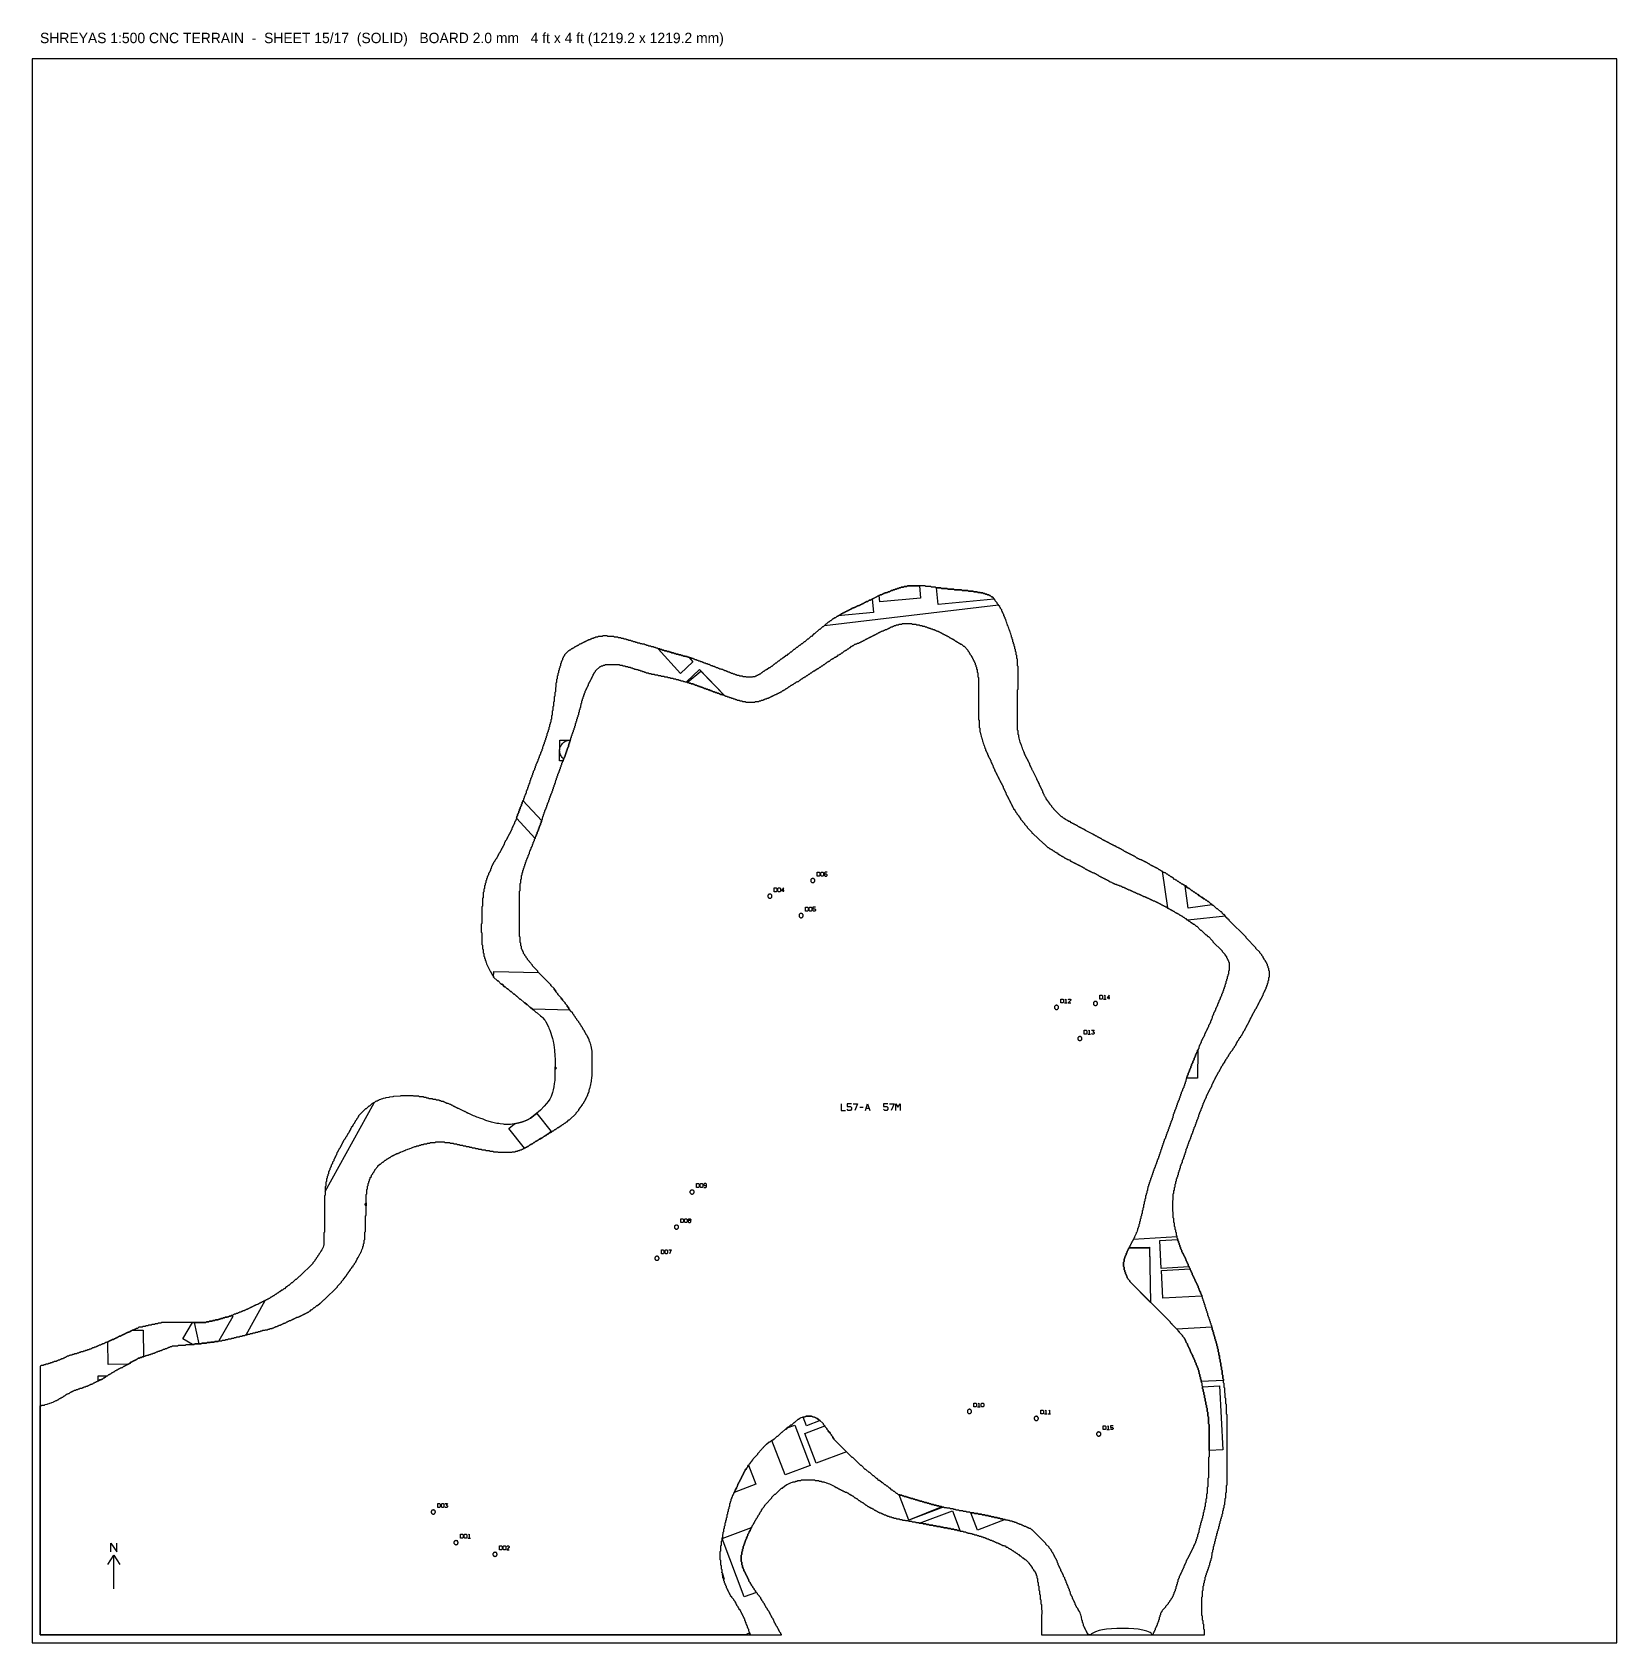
# Model space of a CAD drawing. Header units: millimetres. Extents: x 0 to 1219, y 0 to 1240.
import ezdxf

# ---------------------------------------------------------------- set-up
doc = ezdxf.new("R2010")
doc.units = ezdxf.units.MM
for name, color, linetype in [('CUT_DOWEL_3.2', 2, 'Continuous'), ('CUT_OUTER', 1, 'Continuous'), ('ENGRAVE_BLDG_BOX', 5, 'Continuous'), ('ENGRAVE_BLDG_FOOTPRINT', 8, 'Continuous'), ('ENGRAVE_NEXT', 3, 'Continuous'), ('ENGRAVE_NORTH', 2, 'Continuous'), ('ENGRAVE_SITE_BOUNDARY', 6, 'Continuous'), ('ENGRAVE_TEXT', 2, 'Continuous'), ('NOTES', 7, 'Continuous'), ('SHEET_EDGE', 7, 'Continuous')]:
    doc.layers.add(name, color=color, linetype=linetype)

msp = doc.modelspace()

# ---------------------------------------------------------------- texts
at = {"layer": 'NOTES'}
msp.add_text('SHREYAS 1:500 CNC TERRAIN  -  SHEET 15/17  (SOLID)   BOARD 2.0 mm   4 ft x 4 ft (1219.2 x 1219.2 mm)', height=8, dxfattribs=at).set_placement((6, 1231.2))

# ---------------------------------------------------------------- linework, layer by layer
at = {"layer": 'CUT_DOWEL_3.2'}
for points in [[(602.2, 586.7), (602.2, 586.9), (602.1, 587.1), (602.1, 587.3), (602, 587.5), (601.9, 587.7), (601.7, 587.8), (601.6, 588), (601.4, 588.1), (601.2, 588.2), (601, 588.2), (600.8, 588.3), (600.6, 588.3), (600.4, 588.3), (600.2, 588.2), (600, 588.2), (599.8, 588.1), (599.6, 588), (599.4, 587.8), (599.3, 587.7), (599.2, 587.5), (599.1, 587.3), (599, 587.1), (599, 586.9), (599, 586.7), (599, 586.5), (599, 586.3), (599.1, 586.1), (599.2, 585.9), (599.3, 585.7), (599.4, 585.6), (599.6, 585.4), (599.8, 585.3), (600, 585.2), (600.2, 585.1), (600.4, 585.1), (600.6, 585.1), (600.8, 585.1), (601, 585.1), (601.2, 585.2), (601.4, 585.3), (601.6, 585.4), (601.7, 585.6), (601.9, 585.7), (602, 585.9), (602.1, 586.1), (602.1, 586.3), (602.2, 586.5), (602.2, 586.7)], [(569.2, 574.7), (569.2, 574.9), (569.1, 575.1), (569.1, 575.3), (569, 575.5), (568.9, 575.7), (568.7, 575.8), (568.6, 576), (568.4, 576.1), (568.2, 576.2), (568, 576.2), (567.8, 576.3), (567.6, 576.3), (567.4, 576.3), (567.2, 576.2), (567, 576.2), (566.8, 576.1), (566.6, 576), (566.4, 575.8), (566.3, 575.7), (566.2, 575.5), (566.1, 575.3), (566, 575.1), (566, 574.9), (566, 574.7), (566, 574.5), (566, 574.3), (566.1, 574.1), (566.2, 573.9), (566.3, 573.7), (566.4, 573.6), (566.6, 573.4), (566.8, 573.3), (567, 573.2), (567.2, 573.1), (567.4, 573.1), (567.6, 573.1), (567.8, 573.1), (568, 573.1), (568.2, 573.2), (568.4, 573.3), (568.6, 573.4), (568.7, 573.6), (568.9, 573.7), (569, 573.9), (569.1, 574.1), (569.1, 574.3), (569.2, 574.5), (569.2, 574.7)], [(593.2, 559.7), (593.2, 559.9), (593.1, 560.1), (593.1, 560.3), (593, 560.5), (592.9, 560.7), (592.7, 560.8), (592.6, 561), (592.4, 561.1), (592.2, 561.2), (592, 561.2), (591.8, 561.3), (591.6, 561.3), (591.4, 561.3), (591.2, 561.2), (591, 561.2), (590.8, 561.1), (590.6, 561), (590.4, 560.8), (590.3, 560.7), (590.2, 560.5), (590.1, 560.3), (590, 560.1), (590, 559.9), (590, 559.7), (590, 559.5), (590, 559.3), (590.1, 559.1), (590.2, 558.9), (590.3, 558.7), (590.4, 558.6), (590.6, 558.4), (590.8, 558.3), (591, 558.2), (591.2, 558.1), (591.4, 558.1), (591.6, 558.1), (591.8, 558.1), (592, 558.1), (592.2, 558.2), (592.4, 558.3), (592.6, 558.4), (592.7, 558.6), (592.9, 558.7), (593, 558.9), (593.1, 559.1), (593.1, 559.3), (593.2, 559.5), (593.2, 559.7)], [(789.7, 489.1), (789.7, 489.3), (789.7, 489.5), (789.6, 489.7), (789.5, 489.9), (789.4, 490), (789.2, 490.2), (789.1, 490.3), (788.9, 490.5), (788.7, 490.5), (788.5, 490.6), (788.3, 490.7), (788.1, 490.7), (787.9, 490.7), (787.7, 490.6), (787.5, 490.5), (787.3, 490.5), (787.1, 490.3), (787, 490.2), (786.8, 490), (786.7, 489.9), (786.6, 489.7), (786.6, 489.5), (786.5, 489.3), (786.5, 489.1), (786.5, 488.9), (786.6, 488.7), (786.6, 488.5), (786.7, 488.3), (786.8, 488.1), (787, 487.9), (787.1, 487.8), (787.3, 487.7), (787.5, 487.6), (787.7, 487.5), (787.9, 487.5), (788.1, 487.5), (788.3, 487.5), (788.5, 487.5), (788.7, 487.6), (788.9, 487.7), (789.1, 487.8), (789.2, 487.9), (789.4, 488.1), (789.5, 488.3), (789.6, 488.5), (789.7, 488.7), (789.7, 488.9), (789.7, 489.1)], [(819.7, 492.1), (819.7, 492.3), (819.7, 492.5), (819.6, 492.7), (819.5, 492.9), (819.4, 493), (819.2, 493.2), (819.1, 493.3), (818.9, 493.5), (818.7, 493.5), (818.5, 493.6), (818.3, 493.7), (818.1, 493.7), (817.9, 493.7), (817.7, 493.6), (817.5, 493.5), (817.3, 493.5), (817.1, 493.3), (817, 493.2), (816.8, 493), (816.7, 492.9), (816.6, 492.7), (816.6, 492.5), (816.5, 492.3), (816.5, 492.1), (816.5, 491.9), (816.6, 491.7), (816.6, 491.5), (816.7, 491.3), (816.8, 491.1), (817, 490.9), (817.1, 490.8), (817.3, 490.7), (817.5, 490.6), (817.7, 490.5), (817.9, 490.5), (818.1, 490.5), (818.3, 490.5), (818.5, 490.5), (818.7, 490.6), (818.9, 490.7), (819.1, 490.8), (819.2, 490.9), (819.4, 491.1), (819.5, 491.3), (819.6, 491.5), (819.7, 491.7), (819.7, 491.9), (819.7, 492.1)], [(807.7, 465.1), (807.7, 465.3), (807.7, 465.5), (807.6, 465.7), (807.5, 465.9), (807.4, 466), (807.2, 466.2), (807.1, 466.3), (806.9, 466.5), (806.7, 466.5), (806.5, 466.6), (806.3, 466.7), (806.1, 466.7), (805.9, 466.7), (805.7, 466.6), (805.5, 466.5), (805.3, 466.5), (805.1, 466.3), (805, 466.2), (804.8, 466), (804.7, 465.9), (804.6, 465.7), (804.6, 465.5), (804.5, 465.3), (804.5, 465.1), (804.5, 464.9), (804.6, 464.7), (804.6, 464.5), (804.7, 464.3), (804.8, 464.1), (805, 463.9), (805.1, 463.8), (805.3, 463.7), (805.5, 463.6), (805.7, 463.5), (805.9, 463.5), (806.1, 463.5), (806.3, 463.5), (806.5, 463.5), (806.7, 463.6), (806.9, 463.7), (807.1, 463.8), (807.2, 463.9), (807.4, 464.1), (807.5, 464.3), (807.6, 464.5), (807.7, 464.7), (807.7, 464.9), (807.7, 465.1)], [(509.3, 347), (509.3, 347.2), (509.2, 347.4), (509.2, 347.6), (509.1, 347.8), (509, 347.9), (508.8, 348.1), (508.7, 348.2), (508.5, 348.3), (508.3, 348.4), (508.1, 348.5), (507.9, 348.5), (507.7, 348.6), (507.5, 348.5), (507.3, 348.5), (507.1, 348.4), (506.9, 348.3), (506.7, 348.2), (506.6, 348.1), (506.4, 347.9), (506.3, 347.8), (506.2, 347.6), (506.1, 347.4), (506.1, 347.2), (506.1, 347), (506.1, 346.7), (506.1, 346.5), (506.2, 346.3), (506.3, 346.2), (506.4, 346), (506.6, 345.8), (506.7, 345.7), (506.9, 345.6), (507.1, 345.5), (507.3, 345.4), (507.5, 345.4), (507.7, 345.4), (507.9, 345.4), (508.1, 345.4), (508.3, 345.5), (508.5, 345.6), (508.7, 345.7), (508.8, 345.8), (509, 346), (509.1, 346.2), (509.2, 346.3), (509.2, 346.5), (509.3, 346.7), (509.3, 347)], [(497.3, 320), (497.3, 320.2), (497.2, 320.4), (497.2, 320.6), (497.1, 320.8), (497, 320.9), (496.8, 321.1), (496.7, 321.2), (496.5, 321.3), (496.3, 321.4), (496.1, 321.5), (495.9, 321.5), (495.7, 321.6), (495.5, 321.5), (495.3, 321.5), (495.1, 321.4), (494.9, 321.3), (494.7, 321.2), (494.6, 321.1), (494.4, 320.9), (494.3, 320.8), (494.2, 320.6), (494.1, 320.4), (494.1, 320.2), (494.1, 320), (494.1, 319.7), (494.1, 319.5), (494.2, 319.3), (494.3, 319.2), (494.4, 319), (494.6, 318.8), (494.7, 318.7), (494.9, 318.6), (495.1, 318.5), (495.3, 318.4), (495.5, 318.4), (495.7, 318.4), (495.9, 318.4), (496.1, 318.4), (496.3, 318.5), (496.5, 318.6), (496.7, 318.7), (496.8, 318.8), (497, 319), (497.1, 319.2), (497.2, 319.3), (497.2, 319.5), (497.3, 319.7), (497.3, 320)], [(482.3, 296), (482.3, 296.2), (482.2, 296.4), (482.2, 296.6), (482.1, 296.8), (482, 296.9), (481.8, 297.1), (481.7, 297.2), (481.5, 297.3), (481.3, 297.4), (481.1, 297.5), (480.9, 297.5), (480.7, 297.6), (480.5, 297.5), (480.3, 297.5), (480.1, 297.4), (479.9, 297.3), (479.7, 297.2), (479.6, 297.1), (479.4, 296.9), (479.3, 296.8), (479.2, 296.6), (479.1, 296.4), (479.1, 296.2), (479.1, 296), (479.1, 295.7), (479.1, 295.5), (479.2, 295.3), (479.3, 295.2), (479.4, 295), (479.6, 294.8), (479.7, 294.7), (479.9, 294.6), (480.1, 294.5), (480.3, 294.4), (480.5, 294.4), (480.7, 294.4), (480.9, 294.4), (481.1, 294.4), (481.3, 294.5), (481.5, 294.6), (481.7, 294.7), (481.8, 294.8), (482, 295), (482.1, 295.2), (482.2, 295.3), (482.2, 295.5), (482.3, 295.7), (482.3, 296)], [(722.7, 178.1), (722.7, 178.3), (722.6, 178.5), (722.6, 178.7), (722.5, 178.9), (722.4, 179.1), (722.2, 179.2), (722.1, 179.4), (721.9, 179.5), (721.7, 179.6), (721.5, 179.6), (721.3, 179.7), (721.1, 179.7), (720.9, 179.7), (720.7, 179.6), (720.5, 179.6), (720.3, 179.5), (720.1, 179.4), (720, 179.2), (719.8, 179.1), (719.7, 178.9), (719.6, 178.7), (719.5, 178.5), (719.5, 178.3), (719.5, 178.1), (719.5, 177.9), (719.5, 177.7), (719.6, 177.5), (719.7, 177.3), (719.8, 177.1), (720, 177), (720.1, 176.8), (720.3, 176.7), (720.5, 176.6), (720.7, 176.5), (720.9, 176.5), (721.1, 176.5), (721.3, 176.5), (721.5, 176.5), (721.7, 176.6), (721.9, 176.7), (722.1, 176.8), (722.2, 177), (722.4, 177.1), (722.5, 177.3), (722.6, 177.5), (722.6, 177.7), (722.7, 177.9), (722.7, 178.1)], [(774.2, 172.7), (774.2, 172.9), (774.1, 173.1), (774.1, 173.3), (774, 173.5), (773.8, 173.7), (773.7, 173.8), (773.6, 174), (773.4, 174.1), (773.2, 174.2), (773, 174.2), (772.8, 174.3), (772.6, 174.3), (772.4, 174.3), (772.2, 174.2), (772, 174.2), (771.8, 174.1), (771.6, 174), (771.4, 173.8), (771.3, 173.7), (771.2, 173.5), (771.1, 173.3), (771, 173.1), (771, 172.9), (771, 172.7), (771, 172.5), (771, 172.3), (771.1, 172.1), (771.2, 171.9), (771.3, 171.7), (771.4, 171.6), (771.6, 171.4), (771.8, 171.3), (772, 171.2), (772.2, 171.1), (772.4, 171.1), (772.6, 171.1), (772.8, 171.1), (773, 171.1), (773.2, 171.2), (773.4, 171.3), (773.6, 171.4), (773.7, 171.6), (773.8, 171.7), (774, 171.9), (774.1, 172.1), (774.1, 172.3), (774.2, 172.5), (774.2, 172.7)], [(822.2, 160.7), (822.2, 160.9), (822.1, 161.1), (822.1, 161.3), (822, 161.5), (821.8, 161.7), (821.7, 161.8), (821.6, 162), (821.4, 162.1), (821.2, 162.2), (821, 162.2), (820.8, 162.3), (820.6, 162.3), (820.4, 162.3), (820.2, 162.2), (820, 162.2), (819.8, 162.1), (819.6, 162), (819.4, 161.8), (819.3, 161.7), (819.2, 161.5), (819.1, 161.3), (819, 161.1), (819, 160.9), (819, 160.7), (819, 160.5), (819, 160.3), (819.1, 160.1), (819.2, 159.9), (819.3, 159.7), (819.4, 159.6), (819.6, 159.4), (819.8, 159.3), (820, 159.2), (820.2, 159.1), (820.4, 159.1), (820.6, 159.1), (820.8, 159.1), (821, 159.1), (821.2, 159.2), (821.4, 159.3), (821.6, 159.4), (821.7, 159.6), (821.8, 159.7), (822, 159.9), (822.1, 160.1), (822.1, 160.3), (822.2, 160.5), (822.2, 160.7)], [(310.2, 100.7), (310.2, 100.9), (310.1, 101.1), (310.1, 101.3), (310, 101.5), (309.8, 101.7), (309.7, 101.8), (309.6, 102), (309.4, 102.1), (309.2, 102.2), (309, 102.2), (308.8, 102.3), (308.6, 102.3), (308.4, 102.3), (308.2, 102.2), (308, 102.2), (307.8, 102.1), (307.6, 102), (307.4, 101.8), (307.3, 101.7), (307.2, 101.5), (307.1, 101.3), (307, 101.1), (307, 100.9), (307, 100.7), (307, 100.5), (307, 100.3), (307.1, 100.1), (307.2, 99.9), (307.3, 99.7), (307.4, 99.6), (307.6, 99.4), (307.8, 99.3), (308, 99.2), (308.2, 99.1), (308.4, 99.1), (308.6, 99.1), (308.8, 99.1), (309, 99.1), (309.2, 99.2), (309.4, 99.3), (309.6, 99.4), (309.7, 99.6), (309.8, 99.7), (310, 99.9), (310.1, 100.1), (310.1, 100.3), (310.2, 100.5), (310.2, 100.7)], [(327.7, 77.1), (327.7, 77.3), (327.6, 77.5), (327.6, 77.7), (327.5, 77.9), (327.4, 78.1), (327.2, 78.2), (327.1, 78.4), (326.9, 78.5), (326.7, 78.6), (326.5, 78.6), (326.3, 78.7), (326.1, 78.7), (325.9, 78.7), (325.7, 78.6), (325.5, 78.6), (325.3, 78.5), (325.1, 78.4), (325, 78.2), (324.8, 78.1), (324.7, 77.9), (324.6, 77.7), (324.5, 77.5), (324.5, 77.3), (324.5, 77.1), (324.5, 76.9), (324.5, 76.7), (324.6, 76.5), (324.7, 76.3), (324.8, 76.1), (325, 76), (325.1, 75.8), (325.3, 75.7), (325.5, 75.6), (325.7, 75.6), (325.9, 75.5), (326.1, 75.5), (326.3, 75.5), (326.5, 75.6), (326.7, 75.6), (326.9, 75.7), (327.1, 75.8), (327.2, 76), (327.4, 76.1), (327.5, 76.3), (327.6, 76.5), (327.6, 76.7), (327.7, 76.9), (327.7, 77.1)], [(357.7, 68.1), (357.7, 68.3), (357.6, 68.5), (357.6, 68.7), (357.5, 68.9), (357.4, 69.1), (357.2, 69.2), (357.1, 69.4), (356.9, 69.5), (356.7, 69.6), (356.5, 69.6), (356.3, 69.7), (356.1, 69.7), (355.9, 69.7), (355.7, 69.6), (355.5, 69.6), (355.3, 69.5), (355.1, 69.4), (355, 69.2), (354.8, 69.1), (354.7, 68.9), (354.6, 68.7), (354.5, 68.5), (354.5, 68.3), (354.5, 68.1), (354.5, 67.9), (354.5, 67.7), (354.6, 67.5), (354.7, 67.3), (354.8, 67.1), (355, 67), (355.1, 66.8), (355.3, 66.7), (355.5, 66.6), (355.7, 66.6), (355.9, 66.5), (356.1, 66.5), (356.3, 66.5), (356.5, 66.6), (356.7, 66.6), (356.9, 66.7), (357.1, 66.8), (357.2, 67), (357.4, 67.1), (357.5, 67.3), (357.6, 67.5), (357.6, 67.7), (357.7, 67.9), (357.7, 68.1)]]:
    msp.add_lwpolyline(points, close=True, dxfattribs=at)
at = {"layer": 'CUT_OUTER'}
msp.add_lwpolyline([(6, 6), (575.8, 6), (576, 6.1), (576.1, 6), (576.5, 6), (576.5, 6.5), (576, 7), (576, 7.5), (575, 8.5), (575, 9), (574.5, 9.5), (574.5, 10), (574, 10.5), (574, 11), (573.5, 11.5), (573.5, 12), (572.5, 13), (572.5, 13.5), (572, 14), (572, 14.5), (571.5, 15), (571.5, 15.5), (571, 16), (571, 16.5), (570.5, 17), (570.5, 17.5), (570, 18), (570, 18.5), (569, 19.5), (569, 20), (568.5, 20.5), (568.5, 21), (568, 21.5), (568, 22), (567.5, 22.5), (567.5, 23), (567, 23.5), (567, 24), (566, 25), (566, 25.5), (565.5, 26), (565.5, 26.5), (564.5, 27.5), (564.5, 28), (564, 28.5), (564, 29), (563.5, 29.5), (563.5, 30), (562.5, 31), (562.5, 31.5), (561.5, 32.5), (561.5, 33), (560.5, 34), (560.5, 34.5), (559.5, 35.5), (559.5, 36), (558, 37.5), (558, 38), (556.5, 39.5), (556.5, 40), (555.5, 41), (555.5, 41.5), (554.5, 42.5), (554.5, 43), (553.5, 44), (553.5, 44.5), (553, 45), (553, 45.5), (552.5, 46), (552.5, 46.5), (551.5, 47.5), (551.5, 48), (551, 48.5), (551, 49), (550.5, 49.5), (550.5, 50), (550, 50.5), (550, 51), (549.5, 51.5), (549.5, 52), (549.1, 52.5), (549, 53), (548.6, 53.5), (548.5, 54), (548.1, 54.5), (548, 55.1), (547.6, 55.5), (547.5, 56.5), (547.1, 57), (547, 57.6), (546.6, 58), (546.5, 59.5), (546.1, 60), (546, 62), (545.6, 62.5), (545.6, 67.5), (546, 68), (546.1, 70), (546.5, 70.5), (546.6, 72), (547, 72.5), (547.1, 74), (547.5, 74.5), (547.6, 75.5), (548, 76), (548.1, 77), (548.5, 77.5), (548.6, 78.5), (549, 78.9), (549.1, 79.5), (549.5, 80), (549.6, 81), (550, 81.4), (550.1, 82), (550.5, 82.5), (550.6, 83.5), (551.5, 84.5), (551.6, 85.5), (552.5, 86.5), (552.5, 87), (553, 87.5), (553, 88), (553.5, 88.5), (553.5, 89), (554, 89.5), (554, 90), (554.5, 90.5), (554.6, 91), (555.5, 92), (555.5, 92.5), (556, 93), (556, 93.5), (556.5, 94), (556.5, 94.5), (557, 95), (557.1, 95.5), (558, 96.5), (558, 97), (558.5, 97.5), (558.6, 98), (559.5, 99), (559.5, 99.5), (560, 100), (560.1, 100.5), (561, 101.5), (561.1, 102), (562, 103), (562.1, 103.5), (563, 104.5), (563.1, 105), (564, 106), (564.1, 106.5), (569, 111.5), (569.1, 112), (571.5, 114.4), (572, 114.5), (576.5, 118.9), (577, 119), (579, 120.9), (579.5, 121), (580.5, 121.9), (581.5, 122), (582, 122.4), (582.5, 122.5), (583, 122.9), (583.6, 123), (584, 123.4), (585, 123.5), (585.5, 123.9), (587, 124), (587.5, 124.4), (588.5, 124.5), (589, 124.9), (591.5, 125), (592, 125.4), (598, 125.5), (602, 125.4), (602.5, 125), (605, 124.9), (605.5, 124.5), (607, 124.4), (607.5, 124), (609, 123.9), (609.5, 123.5), (610.5, 123.4), (611, 123), (612, 122.9), (612.5, 122.5), (613.5, 122.4), (613.9, 122), (614.5, 121.9), (615, 121.5), (615.5, 121.4), (616, 121), (616.5, 120.9), (617, 120.5), (617.5, 120.4), (618.5, 119.5), (619, 119.5), (619.5, 119), (620, 119), (620.5, 118.5), (621, 118.5), (621.5, 118), (622, 118), (622.5, 117.5), (623, 117.5), (623.5, 117), (624, 117), (624.5, 116.5), (625, 116.5), (625.5, 116), (626.5, 116), (627, 115.5), (627.5, 115.5), (628.5, 114.5), (629, 114.5), (630, 113.5), (630.5, 113.5), (631, 113), (631.5, 113), (633, 111.5), (633.5, 111.5), (634, 111), (634.5, 111), (636, 109.5), (636.5, 109.5), (637.5, 108.5), (638, 108.5), (638.5, 108), (639, 108), (640, 107), (640.5, 107), (641.5, 106), (642, 106), (643, 105), (643.5, 105), (644, 104.5), (644.5, 104.5), (645.5, 103.5), (646, 103.5), (646.5, 103), (647, 103), (648, 102), (648.5, 102), (649, 101.5), (649.5, 101.5), (650, 101), (650.5, 101), (651, 100.5), (651.5, 100.5), (652, 100), (653, 100), (653.5, 99.5), (654, 99.5), (654.5, 99), (655, 99), (655.5, 98.5), (656.5, 98.5), (657, 98), (657.5, 98), (658, 97.5), (659, 97.5), (659.5, 97), (661, 97), (661.5, 96.5), (662.5, 96.5), (663, 96), (664.5, 96), (665, 95.5), (667, 95.5), (667.5, 95), (669, 95), (669.5, 94.5), (671.5, 94.5), (672, 94), (674, 94), (674.5, 93.5), (676.5, 93.5), (677, 93), (679.5, 93), (680, 92.5), (682, 92.5), (682.5, 92), (685, 92), (685.5, 91.5), (687.5, 91.5), (688, 91), (690, 91), (690.5, 90.5), (693, 90.5), (693.5, 90), (695.5, 90), (696, 89.5), (698.5, 89.5), (699, 89), (701, 89), (701.5, 88.5), (704, 88.5), (704.5, 88), (706.5, 88), (707, 87.5), (709, 87.5), (709.5, 87), (711.5, 87), (712, 86.5), (713.5, 86.5), (714, 86), (716, 86), (716.5, 85.5), (718, 85.5), (718.5, 85), (719.5, 85), (720, 84.5), (721.5, 84.5), (722, 84), (723, 84), (723.5, 83.5), (724.5, 83.5), (725, 83), (726.5, 83), (727, 82.5), (728, 82.5), (728.5, 82), (730, 82), (730.5, 81.5), (731.5, 81.5), (732, 81), (733, 81), (733.5, 80.5), (734, 80.5), (734.5, 80), (735.5, 80), (736, 79.5), (736.5, 79.5), (737, 79), (738, 79), (738.5, 78.5), (739.5, 78.5), (740, 78), (740.5, 78), (741, 77.5), (741.5, 77.5), (742, 77), (743, 77), (743.5, 76.5), (744, 76.5), (744.5, 76), (745, 76), (745.5, 75.5), (746, 75.5), (746.5, 75), (747.5, 75), (748, 74.5), (748.5, 74.5), (749.5, 73.5), (750.5, 73.5), (751.5, 72.5), (752, 72.5), (752.5, 72), (753, 72), (754, 71), (754.5, 71), (755.5, 70), (756, 70), (757, 69), (757.5, 69), (758.5, 68), (759, 68), (760, 67), (760.5, 66.9), (762, 65.5), (762.5, 65.4), (764, 64), (764.5, 63.9), (766.4, 62), (766.5, 61.5), (767.9, 60), (768, 59.5), (769.4, 58), (769.5, 57.5), (770.4, 56.5), (770.5, 55.9), (771.4, 55), (771.5, 54.5), (771.9, 54), (772, 53.4), (772.4, 53), (772.5, 52), (772.9, 51.5), (773, 50), (773.4, 49.5), (773.5, 47), (773.9, 46.5), (774, 44), (774.4, 43.5), (774.5, 40.5), (775, 40), (775, 37.5), (775.5, 37), (775.5, 33.5), (776, 33), (776, 30), (776.5, 29.5), (776.5, 25.5), (776.9, 25), (776.9, 22), (776.5, 21.5), (776.5, 6), (902, 6), (902, 10), (901.5, 10.5), (901.5, 14), (901, 14.5), (901, 17), (900.5, 17.5), (900.5, 20.5), (900, 21), (900, 35), (900.5, 35.5), (900.5, 40), (901, 40.5), (901, 43.5), (901.5, 44), (901.5, 46), (902, 46.5), (902, 48), (902.5, 48.5), (902.5, 50.5), (903, 51), (903, 52), (903.5, 52.5), (903.5, 53.5), (904, 54), (904, 55), (904.5, 55.5), (904.5, 56.5), (905, 57), (905, 58), (905.5, 58.5), (905.5, 59.5), (906, 60), (906, 61.5), (906.5, 62), (906.5, 63), (907, 63.5), (907, 65), (907.5, 65.5), (907.5, 67), (908, 67.5), (908, 69.5), (908.5, 70), (908.5, 71.5), (909, 72), (909, 74), (909.5, 74.5), (909.5, 76), (910, 76.5), (910, 78), (910.5, 78.5), (910.5, 80), (911, 80.5), (911, 82), (911.5, 82.5), (911.5, 84), (912, 84.5), (912, 86), (912.5, 86.5), (912.5, 87.5), (913, 88), (913, 89.5), (913.5, 90), (913.5, 91.5), (914, 92), (914, 93.5), (914.5, 94), (914.5, 95.5), (915, 96), (915, 97), (915.5, 97.5), (915.5, 99), (916, 99.5), (916, 101.5), (916.5, 102), (916.5, 103.5), (917, 104), (917, 106), (917.5, 106.5), (917.5, 108.5), (918, 109), (918, 111), (918.5, 111.5), (918.5, 115.5), (919, 116), (919, 121), (919.5, 121.5), (919.5, 149), (919.5, 175.5), (919, 176), (919, 183.5), (918.5, 184), (918.5, 188), (918, 188.5), (918, 192), (917.5, 192.5), (917.5, 196), (917, 196.5), (917, 199.5), (916.5, 200), (916.5, 203), (916, 203.5), (916, 206), (915.5, 206.5), (915.5, 209.5), (915, 210), (915, 212.5), (914.5, 213), (914.5, 215.5), (914, 216), (914, 218), (913.5, 218.5), (913.5, 221), (913, 221.5), (913, 223.5), (912.5, 224), (912.5, 226), (912, 226.5), (912, 228), (911.5, 228.5), (911.5, 230), (911, 230.5), (911, 232), (910.5, 232.5), (910.5, 233.5), (910, 234), (910, 235.5), (909.5, 236), (909.5, 237), (909, 237.5), (909, 239), (908.5, 239.5), (908.5, 240.5), (908, 241), (908, 242.5), (907.5, 243), (907.5, 244), (907, 244.5), (907, 245.5), (906.5, 246), (906.5, 247), (906, 247.5), (906, 248.5), (905.5, 249), (905.5, 250), (905, 250.5), (905, 251.5), (904.5, 252), (904.5, 253.5), (904, 254), (904, 255), (903.5, 255.5), (903.5, 256.5), (903, 257), (903, 258), (902.5, 258.5), (902.5, 260), (902, 260.5), (902, 261.5), (901.5, 262), (901.5, 263), (901, 263.5), (901, 264.5), (900.5, 265), (900.5, 266), (900, 266.5), (900, 267.5), (899.5, 268), (899.5, 268.5), (899, 269), (899, 270), (898.5, 270.5), (898.5, 271), (898, 271.5), (898, 272), (897.5, 272.5), (897.5, 273), (897, 273.5), (897, 274.5), (896.5, 275), (896.5, 275.5), (896, 276), (896, 276.5), (895.5, 277), (895.5, 277.5), (895, 278), (895, 278.5), (894.5, 279), (894.5, 280), (894, 280.5), (894, 281), (893.5, 281.5), (893.5, 282), (893, 282.5), (893, 283), (892.5, 283.5), (892.5, 284.5), (892, 285), (892, 285.5), (891.5, 286), (891.5, 286.5), (891, 287), (891, 288), (890.5, 288.5), (890.5, 289), (890, 289.5), (890, 290), (889.5, 290.5), (889.5, 291.5), (889, 292), (889, 292.5), (888.5, 293), (888.5, 293.5), (888, 294), (888, 294.5), (887.5, 295), (887.5, 295.5), (887, 296), (887, 296.5), (886.5, 297), (886.5, 297.5), (886, 298), (886, 298.5), (885.5, 299), (885.5, 299.5), (885, 300), (885, 300.5), (884.5, 301), (884.5, 302), (884, 302.5), (884, 303), (883.5, 303.5), (883.5, 304.5), (883, 305), (883, 306), (882.5, 306.5), (882.5, 307.5), (882, 308), (882, 309), (881.5, 309.5), (881.5, 311), (881, 311.5), (881, 313), (880.5, 313.5), (880.5, 315.5), (880, 316), (880, 317.5), (879.5, 318), (879.5, 320), (879, 320.5), (879, 323), (878.5, 323.5), (878.5, 326.5), (878, 327), (878, 331.5), (877.5, 332), (877.5, 340.5), (878, 341), (878, 345.5), (878.5, 346), (878.5, 348), (879, 348.5), (879, 350.5), (879.5, 351), (879.5, 353), (880, 353.5), (880, 355), (880.5, 355.5), (880.5, 357), (881, 357.5), (881, 358.5), (881.5, 359), (881.5, 360), (882, 360.5), (882, 362), (882.5, 362.5), (882.5, 363.5), (883, 364), (883, 365), (883.5, 365.5), (883.5, 367), (884, 367.5), (884, 368.5), (884.5, 369), (884.5, 369.5), (885, 370), (885, 371.5), (885.5, 372), (885.5, 372.5), (886, 373), (886, 374), (886.5, 374.5), (886.5, 375.5), (887, 376), (887, 377), (887.5, 377.5), (887.5, 378.5), (888, 379), (888, 380), (888.5, 380.5), (888.5, 381), (889, 381.5), (889, 382.5), (889.5, 383), (889.5, 384), (890, 384.5), (890, 385.5), (890.5, 386), (890.5, 386.5), (891, 387), (891, 388), (891.5, 388.5), (891.5, 389.5), (892, 390), (892, 391), (892.5, 391.5), (892.5, 392), (893, 392.5), (893, 393.5), (893.5, 394), (893.5, 395), (894, 395.5), (894, 396.5), (894.5, 397), (894.5, 397.5), (895, 398), (895, 399), (895.5, 399.5), (895.5, 400.5), (896, 401), (896, 402), (896.5, 402.5), (896.5, 403), (897, 403.5), (897, 404.5), (897.5, 405), (897.5, 406), (898, 406.5), (898, 407), (898.5, 407.5), (898.5, 408.5), (899, 409), (899, 409.5), (899.5, 410), (899.5, 411), (900, 411.5), (900, 412), (900.5, 412.5), (900.5, 413.5), (901, 414), (901, 415), (901.5, 415.5), (901.5, 416), (902, 416.5), (902, 417.5), (902.5, 418), (902.5, 418.5), (903, 419), (903, 419.5), (903.5, 420), (903.5, 421), (904, 421.5), (904, 422), (904.5, 422.5), (904.5, 423), (905, 423.5), (905, 424), (905.5, 424.5), (905.5, 425), (906, 425.5), (906, 426), (906.5, 426.5), (906.5, 427), (907, 427.5), (907, 428), (907.5, 428.5), (907.5, 429), (908, 429.5), (908, 430), (908.5, 430.5), (908.5, 431), (909, 431.5), (909, 432), (909.5, 432.5), (909.5, 433), (910, 433.5), (910, 434), (910.5, 434.5), (910.5, 435), (911, 435.5), (911, 436), (911.5, 436.5), (911.5, 437), (912, 437.5), (912, 438), (912.5, 438.5), (912.5, 439), (913.5, 440), (913.5, 440.5), (914, 441), (914, 441.5), (914.5, 442), (914.5, 442.5), (915, 443), (915, 443.5), (916, 444.5), (916, 445), (916.5, 445.5), (916.5, 446), (917.5, 447), (917.5, 447.5), (918.5, 448.5), (918.5, 449), (919.5, 450), (919.5, 450.5), (920.5, 451.5), (920.5, 452), (921, 452.5), (921, 453), (922, 454), (922, 454.5), (923.5, 456), (923.5, 456.5), (924, 457), (924, 457.5), (925, 458.5), (925, 459), (926, 460), (926, 460.5), (926.5, 461), (926.5, 461.5), (927.5, 462.5), (927.5, 463), (928.5, 464), (928.5, 464.5), (929, 465), (929, 465.5), (930, 466.5), (930, 467), (931, 468), (931, 468.5), (931.5, 469), (931.5, 469.5), (932, 470), (932, 470.5), (933, 471.5), (933, 472), (933.5, 472.5), (933.5, 473), (934, 473.5), (934, 474), (934.5, 474.5), (934.5, 475), (935, 475.5), (935, 476), (935.5, 476.5), (935.5, 477), (936, 477.5), (936, 478), (936.5, 478.5), (936.5, 479), (937, 479.5), (937, 480), (938, 481), (938, 481.5), (938.5, 482), (938.5, 482.5), (939, 483), (939, 483.5), (939.5, 484), (939.5, 484.5), (940, 485), (940, 485.5), (940.5, 486), (940.5, 486.5), (941, 487), (941, 487.5), (942, 488.5), (942, 489), (942.5, 489.5), (942.5, 490), (943, 490.5), (943, 491), (943.5, 491.5), (943.5, 492), (944, 492.5), (944, 493), (944.5, 493.5), (944.5, 494), (945, 494.5), (945, 495), (945.5, 495.5), (945.5, 496), (946, 496.5), (946, 497), (946.5, 497.5), (946.5, 498), (947, 498.5), (947, 499), (947.5, 499.5), (947.5, 500), (948, 500.5), (948, 501), (948.5, 501.5), (948.5, 502), (949, 502.5), (949, 503), (949.5, 503.5), (949.5, 504.5), (950, 505), (950, 506), (950.5, 506.5), (950.5, 507.5), (951, 508), (951, 509.5), (951.5, 510), (951.5, 512), (952, 512.5), (952, 517), (951.5, 517.5), (951.5, 519), (951, 519.5), (951, 520.5), (950.5, 521), (950.5, 522), (950, 522.5), (950, 523), (949.5, 523.5), (949.5, 524), (949, 524.5), (949, 525), (948, 526), (948, 526.5), (947, 527.5), (947, 528), (946, 529), (946, 529.5), (944.5, 531), (944.5, 531.5), (941.5, 534.5), (941.5, 535), (934, 542.5), (934, 543), (921, 556), (921, 556.5), (920.5, 557), (920, 557), (919.5, 557.5), (919.5, 558), (919, 558), (918.5, 558.5), (918.5, 559), (917, 560.5), (916.5, 560.5), (916, 561), (915.5, 561.5), (915.5, 562), (915, 562.5), (914.5, 562.5), (912, 565), (911.5, 565), (909, 567.5), (908.5, 567.5), (907.5, 568.5), (907, 568.5), (905, 570.5), (904.5, 570.5), (903.5, 571.5), (903, 571.5), (902, 572.5), (901.5, 572.5), (900, 574), (899.5, 574), (898.5, 575), (898, 575), (897, 576), (896.5, 576), (895.5, 577), (895, 577), (894, 578), (893.5, 578), (892.5, 579), (892, 579), (890.5, 580.5), (890, 580.5), (889.5, 581), (889, 581), (887.5, 582.5), (887, 582.5), (886.5, 583), (886, 583), (885, 584), (884.5, 584), (883.5, 585), (883, 585), (882, 586), (881.5, 586), (880.5, 587), (880, 587), (879.5, 587.5), (879, 587.5), (877.5, 589), (877, 589), (876.5, 589.5), (876, 589.5), (875, 590.5), (874.5, 590.5), (873.5, 591.5), (873, 591.5), (872, 592.5), (871.5, 592.5), (871, 593), (870.5, 593), (869.5, 594), (869, 594), (868.5, 594.5), (868, 594.5), (867.5, 595), (867, 595), (866, 596), (865.5, 596), (865, 596.5), (864.5, 596.5), (864, 597), (863.5, 597), (863, 597.5), (862.5, 597.5), (862, 598), (861.5, 598), (861, 598.5), (860.5, 598.5), (859.5, 599.5), (859, 599.5), (858.5, 600), (858, 600), (857.5, 600.5), (857, 600.5), (856.5, 601), (856, 601), (855.5, 601.5), (855, 601.5), (854.5, 602), (854, 602), (853.5, 602.5), (853, 602.5), (852.5, 603), (852, 603), (851.5, 603.5), (851, 603.5), (850.5, 604), (850, 604), (849, 605), (848.5, 605), (848, 605.5), (847.5, 605.5), (847, 606), (846.5, 606), (846, 606.5), (845.5, 606.5), (845, 607), (844.5, 607), (844, 607.5), (843.5, 607.5), (843, 608), (842.5, 608), (842, 608.5), (841.5, 608.5), (841, 609), (840.5, 609), (839.5, 610), (839, 610), (838.5, 610.5), (838, 610.5), (837.5, 611), (837, 611), (836.5, 611.5), (836, 611.5), (835.5, 612), (835, 612), (834.5, 612.5), (834, 612.6), (833, 613.5), (832.5, 613.5), (832, 614), (831.5, 614), (831, 614.5), (830.5, 614.5), (830, 615), (829.5, 615), (829, 615.5), (828.5, 615.5), (828, 616), (827.5, 616), (827, 616.5), (826.5, 616.5), (826, 617), (825.5, 617), (825, 617.5), (824.5, 617.6), (824, 618), (823.5, 618.1), (822.5, 619), (822, 619), (821.5, 619.5), (821, 619.5), (820.5, 620), (820, 620.1), (819.5, 620.5), (819, 620.6), (818.5, 621), (818, 621.1), (817.5, 621.5), (817, 621.6), (816, 622.5), (815.5, 622.6), (815, 623), (814.5, 623.1), (814, 623.5), (813.5, 623.6), (813, 624), (812.5, 624.1), (812, 624.5), (811.5, 624.6), (811, 625), (810.5, 625.1), (809.5, 626), (809, 626.1), (808.5, 626.5), (808, 626.6), (807.5, 627), (807, 627.1), (806.5, 627.5), (806, 627.6), (805.5, 628), (805, 628.1), (804, 629), (803.5, 629.1), (803, 629.5), (802.5, 629.6), (802, 630), (801.5, 630.1), (801, 630.5), (800.5, 630.6), (800, 631), (799.5, 631.1), (798.5, 632), (797.5, 632.1), (796.5, 633), (796, 633.1), (795.5, 633.5), (795, 633.6), (794, 634.5), (793.5, 634.6), (792.5, 635.6), (792, 635.6), (786.1, 641.5), (786, 642), (784.6, 643.5), (784.5, 644), (783.1, 645.5), (783, 646), (781.6, 647.5), (781.5, 648.1), (780.1, 649.5), (780.1, 650), (779.6, 650.5), (779.5, 651), (779.1, 651.5), (779, 652), (778.6, 652.5), (778.5, 653), (778.1, 653.5), (778, 654), (777.6, 654.5), (777.5, 655.5), (777.1, 656), (777, 656.5), (776.6, 657), (776.5, 657.5), (776.1, 658), (776, 658.5), (775.6, 659), (775.5, 659.6), (775.1, 660), (775, 661), (774.6, 661.5), (774.5, 662.1), (774.1, 662.5), (774, 663), (773.6, 663.5), (773.5, 664), (773.1, 664.5), (773, 665), (772.6, 665.5), (772.5, 666), (772.1, 666.5), (772, 667), (771.6, 667.5), (771.5, 668), (771.1, 668.5), (771, 669), (770.6, 669.5), (770.5, 670), (770.1, 670.5), (770, 671), (769.6, 671.5), (769.5, 672), (769.1, 672.5), (769, 673), (768.6, 673.5), (768.5, 674), (768.1, 674.5), (768, 675), (767.6, 675.5), (767.5, 676.5), (767.1, 677), (767, 677.5), (766.6, 678), (766.5, 678.5), (766.1, 679), (766, 679.5), (765.6, 680), (765.5, 680.5), (765.1, 681), (765, 681.5), (764.6, 682), (764.5, 682.5), (764.1, 683), (764, 683.6), (763.6, 684), (763.5, 685), (763.1, 685.5), (763, 686), (762.6, 686.5), (762.5, 687.1), (762.1, 687.5), (762, 688.5), (761.6, 689), (761.5, 690), (761.1, 690.5), (761, 691.5), (760.6, 692), (760.5, 692.6), (760.1, 693), (760, 694.5), (759.6, 695), (759.5, 696.5), (759.1, 697), (759, 698.5), (758.6, 699), (758.5, 702), (758.1, 702.5), (758, 733), (758.1, 733.5), (758.5, 734), (758.5, 751.5), (758, 752), (758, 757), (757.5, 757.5), (757.5, 760), (757, 760.5), (757, 762.5), (756.5, 763), (756.5, 764.5), (756.1, 765), (756, 766.5), (755.6, 767), (755.5, 768.5), (755, 769), (755, 770), (754.6, 770.5), (754.5, 772), (754.1, 772.5), (754, 773.5), (753.6, 774), (753.5, 775), (753.1, 775.5), (753, 776.5), (752.6, 777), (752.5, 778), (752.1, 778.5), (752, 779.5), (751.6, 780), (751.5, 781), (751.1, 781.5), (751, 782.5), (750.5, 783), (750.5, 783.6), (750.1, 784), (750, 785), (749.6, 785.5), (749.5, 786.5), (749, 787), (749, 787.6), (748.6, 788), (748.5, 789), (748, 789.5), (748, 790.1), (747.6, 790.5), (747.5, 791.5), (747, 792), (747, 792.5), (746.5, 793), (746.5, 793.5), (746, 794), (746, 795), (745, 796), (745, 796.5), (744.5, 797), (744.5, 797.5), (743.5, 798.5), (743.5, 799), (742.5, 800), (742.5, 800.5), (741, 802), (741, 802.5), (738.5, 805), (738, 805), (737, 806), (736.5, 806), (736, 806.5), (735, 806.5), (734.5, 807), (733.5, 807), (733, 807.5), (732, 807.5), (731.5, 808), (730, 808), (729.5, 808.5), (727.5, 808.5), (727, 809), (724.5, 809), (724, 809.5), (720.5, 809.5), (720, 810), (715.5, 810), (715, 810.5), (709.5, 810.5), (709, 811), (704.5, 811), (704, 811.5), (699.5, 811.5), (699, 812), (695.5, 812), (695, 812.5), (692, 812.5), (691.5, 813), (687.5, 813), (687, 813.5), (673.5, 813.5), (673, 813), (671, 813), (670.5, 812.5), (668.5, 812.5), (668, 812), (667, 812), (666.5, 811.5), (665.5, 811.5), (665, 811), (664, 811), (663.5, 810.5), (662.5, 810.5), (662, 810), (661, 810), (660.5, 809.5), (660, 809.5), (659.5, 809), (658.5, 809), (658, 808.5), (657.5, 808.5), (657, 808), (656, 808), (655.5, 807.5), (655, 807.5), (654.5, 807), (654, 807), (653.5, 806.5), (652.5, 806.5), (652, 806), (651.5, 806), (651, 805.5), (650.5, 805.5), (650, 805), (649.5, 805), (649, 804.5), (648.5, 804.5), (648, 804), (647.5, 804), (647, 803.5), (646.5, 803.5), (646, 803), (645.5, 803), (645, 802.5), (644, 802.5), (643, 801.5), (642, 801.5), (641.5, 801), (641, 801), (640.5, 800.5), (640, 800.5), (639.5, 800), (639, 800), (638.5, 799.5), (638, 799.5), (637.5, 799), (637, 799), (636.5, 798.5), (636, 798.5), (635.5, 798), (635, 798), (634.5, 797.5), (634, 797.5), (633.5, 797), (633, 797), (632.5, 796.5), (631.5, 796.5), (631, 796), (630.5, 796), (630, 795.5), (629.5, 795.5), (629, 795), (628.5, 795), (628, 794.5), (627.5, 794.5), (627, 794), (626.5, 794), (626, 793.5), (625.5, 793.5), (625, 793), (624.5, 793), (624, 792.5), (623.5, 792.5), (623, 792), (622.5, 792), (621.5, 791), (621, 791), (620.5, 790.5), (620, 790.5), (619.5, 790), (619, 790), (618, 789), (617.5, 789), (616.5, 788), (616, 788), (614.5, 786.5), (614, 786.5), (613, 785.5), (612.5, 785.5), (611, 784), (610.5, 784), (608.5, 782), (608, 782), (606, 780), (605.5, 780), (602, 776.5), (601.5, 776.5), (599.5, 774.5), (599, 774.5), (597, 772.5), (596.5, 772.5), (594.5, 770.5), (594, 770.5), (592.5, 769), (592, 769), (590.5, 767.5), (590, 767.5), (588.5, 766), (588, 766), (586.5, 764.5), (586, 764.5), (584, 762.5), (583.5, 762.5), (582, 761), (581.5, 761), (580.5, 760), (580, 760), (578, 758), (577.5, 758), (576.5, 757), (576, 757), (574.5, 755.5), (574, 755.5), (572.5, 754), (572, 754), (571, 753), (570.5, 753), (569, 751.5), (568.5, 751.5), (567.5, 750.5), (567, 750.5), (565.5, 749), (565, 749), (564.5, 748.5), (564, 748.5), (563, 747.5), (562.5, 747.5), (561.5, 746.5), (561, 746.5), (560, 745.5), (559.5, 745.5), (559, 745), (558.5, 745), (558, 744.5), (557.5, 744.5), (557, 744.1), (556.4, 744), (556, 743.6), (554.5, 743.5), (554, 743.1), (549.5, 743.1), (549, 743.5), (547, 743.6), (546.5, 744), (544.5, 744), (544, 744.5), (542.5, 744.5), (542, 745), (541, 745), (540.5, 745.5), (539.5, 745.5), (539, 746), (538, 746), (537.5, 746.5), (537, 746.5), (536.5, 747), (535.5, 747), (535, 747.5), (534.5, 747.5), (534, 748), (533, 748), (532.5, 748.5), (532, 748.5), (531.5, 749), (530.5, 749), (530, 749.5), (529, 749.5), (528.5, 750), (528, 750), (527.5, 750.5), (526.5, 750.5), (526, 751), (525.5, 751), (525, 751.5), (524, 751.5), (523.5, 752), (522.5, 752), (522, 752.5), (521.5, 752.5), (521, 753), (520, 753), (519.5, 753.5), (518.5, 753.5), (518, 754), (517, 754), (516.5, 754.5), (516, 754.5), (515.5, 755), (514.5, 755), (514, 755.5), (513, 755.5), (512.5, 756), (511.5, 756), (511, 756.5), (510, 756.5), (509.5, 757), (509, 757), (508.5, 757.5), (507.5, 757.5), (507, 758), (506, 758), (505.5, 758.5), (504.5, 758.5), (504, 759), (503, 759), (502.5, 759.5), (501, 759.5), (500.5, 760), (499.5, 760), (499, 760.5), (497.5, 760.5), (497, 761), (495.5, 761), (495, 761.5), (494, 761.5), (493.5, 762), (492, 762), (491.5, 762.5), (490.5, 762.5), (490, 763), (488.5, 763), (488, 763.5), (486.5, 763.5), (486, 764), (485, 764), (484.5, 764.5), (483.5, 764.5), (483, 765), (481.5, 765), (481, 765.5), (480, 765.5), (479.5, 766), (478.5, 766), (478, 766.5), (476.5, 766.5), (476, 767), (474.5, 767), (474, 767.5), (473, 767.5), (472.5, 768), (471.5, 768), (471, 768.5), (469.5, 768.5), (469, 769), (468, 769), (467.5, 769.5), (466, 769.5), (465.5, 770), (464.5, 770), (464, 770.5), (462.5, 770.5), (462, 771), (461, 771), (460.5, 771.5), (459, 771.5), (458.5, 772), (457.5, 772), (457, 772.5), (455.5, 772.5), (455, 773), (453.5, 773), (453, 773.5), (451, 773.5), (450.5, 774), (448, 774), (447.5, 774.5), (443, 774.5), (442.5, 775), (439, 775), (438.5, 774.5), (435.5, 774.5), (435, 774), (433.5, 774), (433, 773.5), (432, 773.5), (431.5, 773), (430.5, 773), (430, 772.5), (429.5, 772.5), (429, 772), (428, 772), (427.5, 771.5), (427, 771.5), (426.5, 771), (426, 771), (425.5, 770.5), (425, 770.5), (424.5, 770), (424, 770), (423.5, 769.5), (423, 769.5), (422.5, 769), (422, 769), (421.5, 768.5), (421, 768.5), (420, 767.5), (419.5, 767.5), (419, 767), (418.5, 767), (418, 766.5), (417.5, 766.5), (416.5, 765.5), (416, 765.5), (415.5, 765), (415, 765), (414, 764), (413.5, 764), (413, 763.5), (412.5, 763.5), (409.5, 760.5), (409.5, 760), (409, 759.5), (409, 759), (408.5, 758.5), (408.5, 758), (408, 757.5), (408, 756.5), (407.5, 756), (407.5, 755.5), (407, 755), (407, 754), (406.5, 753.5), (406.5, 752), (406, 751.5), (406, 750.5), (405.5, 750), (405.5, 748.5), (405, 748), (405, 746.5), (404.5, 746), (404.5, 744.5), (404, 744), (404, 742), (403.5, 741.5), (403.5, 739), (403, 738.5), (403, 735.5), (402.5, 735), (402.5, 732), (402, 731.5), (402, 728.5), (401.5, 728), (401.5, 724.5), (401, 724), (401, 721), (400.5, 720.5), (400.5, 717.5), (400, 717), (400, 714), (399.5, 713.5), (399.5, 711), (399, 710.5), (399, 708.5), (398.5, 708), (398.5, 707), (398, 706.5), (398, 705), (397.5, 704.5), (397.5, 703), (397, 702.5), (397, 701.5), (396.5, 701), (396.5, 700), (396, 699.5), (396, 698), (395.5, 697.5), (395.5, 696.5), (395, 696), (395, 695), (394.5, 694.5), (394.5, 693.5), (394, 693), (394, 692), (393.5, 691.5), (393.5, 690.5), (393, 690), (393, 689.5), (392.5, 689), (392.5, 688), (392, 687.5), (392, 686.5), (391.5, 686), (391.5, 685.5), (391, 685), (391, 684), (390.5, 683.5), (390.5, 683), (390, 682.5), (390, 681.5), (389.5, 681), (389.5, 680), (389, 679.5), (389, 678.5), (388.5, 678), (388.5, 677.5), (388, 677), (388, 676.5), (387.5, 676), (387.5, 675), (387, 674.5), (387, 673.5), (386.5, 673), (386.5, 672), (386, 671.5), (386, 671), (385.5, 670.5), (385.5, 669.5), (385, 669), (385, 668), (384.5, 667.5), (384.5, 666.5), (384, 666), (384, 665.5), (383.5, 665), (383.5, 664), (383, 663.5), (383, 662.5), (382.5, 662), (382.5, 661.5), (382, 661), (382, 660), (381.5, 659.5), (381.5, 658.5), (381, 658), (381, 657), (380.5, 656.5), (380.5, 656), (380, 655.5), (380, 654), (379.5, 653.5), (379.5, 653), (379, 652.5), (379, 651.5), (378.5, 651), (378.5, 650), (378, 649.5), (378, 648.5), (377.5, 648), (377.5, 647.5), (377, 647), (377, 646), (376.5, 645.5), (376.5, 644.5), (376, 644), (376, 643.5), (375.5, 643), (375.5, 642), (375, 641.5), (375, 640.5), (374.5, 640), (374.5, 639), (374, 638.5), (374, 638), (373.5, 637.5), (373.5, 636.5), (373, 636), (373, 635.5), (372.5, 635), (372.5, 634), (372, 633.5), (372, 633), (371.5, 632.5), (371.5, 632), (371, 631.5), (371, 630.5), (370.5, 630), (370.5, 629.5), (370, 629), (370, 628.5), (369.5, 628), (369.5, 627.5), (369, 627), (369, 626), (368.5, 625.5), (368.5, 625), (368, 624.5), (368, 624), (367.5, 623.5), (367.5, 623), (367, 622.5), (367, 622), (366.5, 621.5), (366.5, 621), (366, 620.5), (366, 620), (365.5, 619.5), (365.5, 619), (365, 618.5), (365, 618), (364, 617), (364, 616.5), (363.5, 616), (363.5, 615.5), (363, 615), (363, 614.5), (362.5, 614), (362.5, 613.5), (362, 613), (362, 612.5), (361.5, 612), (361.5, 611.5), (361, 611), (361, 610.5), (360.5, 610), (360.5, 609.5), (360, 609), (360, 608.5), (359, 607.5), (359, 607), (358.5, 606.5), (358.5, 606), (358, 605.5), (358, 605), (357.5, 604.5), (357.5, 604), (356.5, 603), (356.5, 602.5), (356, 602), (356, 601.5), (355, 600.5), (355, 600), (354.5, 599.5), (354.5, 599), (354, 598.5), (354, 598), (353.5, 597.5), (353.5, 597), (353, 596.5), (353, 596), (352.5, 595.5), (352.5, 594.5), (352, 594), (352, 593.5), (351.5, 593), (351.5, 592.5), (351, 592), (351, 591), (350.5, 590.5), (350.5, 590), (350, 589.5), (350, 588.5), (349.5, 588), (349.5, 587), (349, 586.5), (349, 585), (348.5, 584.5), (348.5, 583), (348, 582.5), (348, 580.5), (347.5, 580), (347.5, 578), (347, 577.5), (347, 573.5), (346.5, 573), (346.5, 567), (346, 566.5), (345.9, 553.5), (345.5, 553), (345.5, 547), (345.9, 546.5), (346, 537.5), (346.4, 537), (346.5, 534), (346.9, 533.5), (347, 531), (347.4, 530.5), (347.5, 528.5), (347.9, 528), (348, 527), (348.4, 526.5), (348.5, 525.5), (348.9, 525), (349, 524), (349.4, 523.5), (349.5, 522.5), (349.9, 522), (350, 521.5), (350.4, 521), (350.5, 520.5), (350.9, 520), (351, 519.5), (351.4, 519), (351.5, 518.5), (351.9, 518), (352, 517.4), (352.4, 517), (352.5, 516.5), (353.4, 515.5), (353.4, 515), (353.9, 514.5), (353.9, 514), (354.9, 513), (355, 512.4), (357.9, 509.5), (358, 509.4), (358.5, 509.4), (360.9, 507), (361, 506.9), (361.5, 506.8), (363.4, 505), (363.5, 504.9), (364, 504.8), (365.5, 503.4), (366, 503.3), (368, 501.4), (368.5, 501.3), (370.3, 499.5), (370.5, 499.3), (371, 499.2), (372.5, 497.8), (373, 497.7), (375.3, 495.5), (375.5, 495.3), (376, 495.2), (378.2, 493), (378.5, 492.8), (379, 492.6), (380.5, 491.3), (381, 491.1), (382.6, 489.5), (383, 489.2), (383.5, 489), (385.1, 487.5), (385.5, 487.2), (386, 486.9), (387.5, 485.5), (388, 485.1), (388.5, 484.9), (388.9, 484.5), (391, 482.5), (392, 481.7), (392.5, 481.3), (394.2, 479.5), (394.6, 479), (395.2, 478), (397.2, 474), (397.5, 473), (398.2, 471.5), (400.3, 465), (400.5, 464), (400.8, 463), (401, 461.5), (401.3, 460.5), (401.5, 458), (401.8, 456.5), (402, 451.5), (402.3, 449.5), (402.3, 447), (402.2, 436), (402.1, 433), (401.9, 431.5), (401.7, 430.5), (401.4, 428), (400.8, 425.5), (400.3, 423.5), (399.2, 420.5), (398.2, 418.5), (397, 416.5), (395.8, 415), (394, 413), (391, 410), (389.5, 408.6), (387, 406.5), (384.5, 404.6), (383.5, 403.9), (381.5, 402.8), (380.5, 402.3), (378, 401.2), (376.5, 400.7), (374.5, 400.2), (372, 399.6), (368, 399), (366, 398.9), (363.5, 399), (362.5, 399.2), (360, 399.4), (359, 399.6), (357.5, 399.8), (353.5, 400.7), (349, 402.1), (347, 402.9), (344.5, 403.7), (343, 404.4), (342, 404.6), (340.5, 405.3), (339.5, 405.6), (336, 407.3), (335.5, 407.5), (335, 407.8), (334.5, 408), (334, 408.3), (333.5, 408.4), (333, 408.8), (332.5, 408.9), (332, 409.3), (331.5, 409.4), (331, 409.7), (330.5, 409.9), (330, 410.2), (329.5, 410.4), (329, 410.7), (328.5, 410.9), (328, 411.2), (327.5, 411.3), (327, 411.7), (326.5, 411.8), (326, 412.2), (325.5, 412.3), (325, 412.7), (324.5, 412.8), (324, 413.2), (323.5, 413.3), (323, 413.7), (322.5, 413.8), (322, 414.2), (321.5, 414.2), (321, 414.6), (320.5, 414.7), (320, 415.1), (319, 415.2), (318.5, 415.6), (318, 415.7), (317.5, 416.1), (317, 416.2), (316.5, 416.6), (315, 416.7), (314.5, 417.1), (313.5, 417.2), (313, 417.6), (311, 417.7), (310.5, 418.1), (308.5, 418.2), (308, 418.6), (305.5, 418.7), (305, 419.1), (303.5, 419.2), (303, 419.6), (301.5, 419.6), (301, 420.1), (298, 420.1), (297.5, 420.6), (293.5, 420.6), (293, 421.1), (283.5, 421), (283, 420.6), (278, 420.5), (277.5, 420.1), (275, 420), (274.5, 419.6), (272, 419.5), (271.5, 419.1), (270, 419), (269.5, 418.6), (268.5, 418.5), (268, 418.1), (267, 418), (266.5, 417.5), (266, 417.5), (265.5, 417), (265, 417), (264.5, 416.5), (264, 416.5), (263, 415.5), (262.5, 415.5), (262, 415), (261.5, 415), (259.5, 413), (259, 413), (257, 411), (256.5, 411), (251, 405.5), (251, 405), (250.5, 404.5), (250.5, 404), (249.5, 403), (249.5, 402.5), (248.5, 401.5), (248.5, 401), (248, 400.5), (248, 400), (247, 399), (247, 398.5), (246.5, 398), (246.5, 397.5), (245.5, 396.5), (245.5, 396), (245, 395.5), (245, 395), (244, 394), (244, 393.5), (243.5, 393), (243.5, 392.5), (242.5, 391.5), (242.5, 391), (242, 390.5), (242, 390), (241, 389), (241, 388.5), (240.5, 388), (240.5, 387.5), (239.5, 386.5), (239.5, 386), (239, 385.5), (239, 385), (238.5, 384.5), (238.5, 384), (238, 383.5), (238, 383), (237.5, 382.5), (237.5, 382), (237, 381.5), (237, 381), (236, 380), (236, 379.5), (235.5, 379), (235.5, 378.5), (235, 378), (235, 377.5), (234.5, 377), (234.5, 376.5), (234, 376), (234, 375.5), (233.5, 375), (233.5, 374.5), (233, 374), (233, 373.5), (232.5, 373), (232.5, 372.5), (232, 372), (232, 371), (231, 370), (231, 369), (230.5, 368.5), (230.5, 368), (230, 367.5), (230, 366.5), (229.5, 366), (229.5, 365.5), (229, 365), (229, 364), (228.5, 363.5), (228.5, 363), (228, 362.5), (228, 361), (227.5, 360.5), (227.5, 359.5), (227, 359), (227, 357.5), (226.5, 357), (226.5, 355), (226, 354.5), (226, 351.5), (225.5, 351), (225.5, 344.5), (225, 344), (225, 316.5), (224.9, 316), (224.5, 315.5), (224.4, 306.5), (224.4, 306), (224, 305.5), (223.9, 304.5), (223.5, 304), (223.4, 303.5), (223, 303), (222.9, 302.5), (222, 301.5), (221.9, 301), (221.5, 300.5), (221.4, 300), (220.5, 299.1), (220.4, 298.5), (219.5, 297.5), (219.4, 297), (218.5, 296), (218.4, 295.5), (217.5, 294.5), (217.4, 294), (216, 292.5), (215.9, 292), (206, 282.1), (205.5, 282), (203, 279.5), (202.5, 279.5), (200, 277), (199.5, 277), (197.5, 275), (197, 275), (196, 274), (195.5, 274), (194, 272.5), (193.5, 272.5), (192.5, 271.5), (192, 271.5), (190.5, 270), (190, 270), (189, 269), (188.5, 269), (187.5, 268), (187, 268), (186, 267), (185.5, 267), (185, 266.5), (184.5, 266.5), (184, 266), (183.5, 266), (182.5, 265), (182, 265), (181.5, 264.5), (181, 264.5), (180.5, 264), (180, 264), (179.5, 263.5), (179, 263.5), (178.5, 263), (178, 263), (177.5, 262.5), (177, 262.5), (176.5, 262), (176, 262), (175.5, 261.5), (175, 261.5), (174.5, 261), (174, 261), (173.5, 260.5), (173, 260.5), (172.5, 260), (172, 260), (171.5, 259.5), (171, 259.5), (170.5, 259), (170, 259), (169.5, 258.5), (169, 258.5), (168.5, 258), (168, 258), (167.5, 257.5), (167, 257.5), (166.5, 257), (166, 257), (165.5, 256.5), (164.5, 256.5), (164, 256), (163.5, 256), (163, 255.5), (162, 255.5), (161.5, 255), (161, 255), (160.5, 254.5), (159.5, 254.5), (159, 254), (158.5, 254), (158, 253.5), (157, 253.5), (156.5, 253), (155.5, 253), (155, 252.5), (154.5, 252.5), (154, 252), (153, 252), (152.5, 251.5), (151.5, 251.5), (151, 251), (150.5, 251), (150, 250.5), (148.5, 250.5), (148, 250), (147, 250), (146.5, 249.5), (145, 249.5), (144.5, 249), (143.5, 249), (143, 248.5), (141, 248.5), (140.5, 248), (139, 248), (138.5, 247.5), (136.5, 247.5), (136, 247), (134, 247), (133.5, 246.5), (99.5, 246.5), (99, 246), (97, 246), (96.5, 245.5), (94.5, 245.5), (94, 245), (92, 245), (91.5, 244.5), (89.5, 244.5), (89, 244), (87.5, 244), (87, 243.5), (85, 243.5), (84.5, 243), (82, 243), (81, 242), (80, 242), (79.5, 241.5), (79, 241.5), (78.5, 241), (78, 241), (77.5, 240.5), (77, 240.5), (76.5, 240), (76, 240), (75.5, 239.5), (75, 239.5), (74.5, 239), (73.5, 239), (73, 238.5), (72.5, 238.5), (72, 238), (71.5, 238), (71, 237.5), (70.5, 237.5), (70, 237), (69.5, 237), (69, 236.5), (68.5, 236.5), (68, 236), (67, 236), (66.5, 235.5), (66, 235.5), (65.5, 235), (65, 235), (64.5, 234.5), (64, 234.5), (63.5, 234), (63, 234), (62.5, 233.5), (61.5, 233.5), (61, 233), (60.5, 233), (60, 232.5), (59.5, 232.5), (59, 232), (58.5, 232), (58, 231.5), (57.5, 231.5), (57, 231), (56.5, 231), (56, 230.5), (55.5, 230.5), (55, 230), (54, 230), (53.5, 229.5), (53, 229.5), (52.5, 229), (51.5, 229), (51, 228.5), (50.5, 228.5), (50, 228), (49.5, 228), (49, 227.5), (48, 227.5), (47.5, 227), (46.5, 227), (46, 226.5), (45.5, 226.5), (45, 226), (44, 226), (43.5, 225.5), (42.5, 225.5), (42, 225), (41, 225), (40.5, 224.5), (39.5, 224.5), (39, 224), (37.5, 224), (37, 223.5), (36, 223.5), (35.5, 223), (34.5, 223), (34, 222.5), (32.5, 222.5), (32, 222), (31, 222), (30.5, 221.5), (29.5, 221.5), (29, 221), (28.5, 221), (28, 220.5), (27, 220.5), (26.5, 220), (26, 220), (25.5, 219.5), (25, 219.5), (24.5, 219), (24, 219), (23.5, 218.5), (22.5, 218.5), (22, 218), (21.5, 218), (21, 217.5), (20, 217.5), (19.5, 217), (18.9, 217), (18.5, 216.6), (17, 216.5), (16.5, 216), (15.5, 216), (15, 215.5), (14, 215.5), (13.5, 215), (12.5, 215), (12, 214.5), (10.5, 214.5), (10, 214), (9, 214), (8.5, 213.5), (7, 213.5), (6.5, 213), (6, 213), (6, 6)], close=True, dxfattribs=at)
at = {"layer": 'ENGRAVE_BLDG_BOX'}
for points in [[(683.5, 804.1), (652.1, 801.1), (651.6, 806), (652, 806), (652.5, 806.5), (653.5, 806.5), (654, 807), (654.5, 807), (655, 807.5), (655.5, 807.5), (656, 808), (657, 808), (657.5, 808.5), (658, 808.5), (658.5, 809), (659.5, 809), (660, 809.5), (660.5, 809.5), (661, 810), (662, 810), (662.5, 810.5), (663.5, 810.5), (664, 811), (665, 811), (665.5, 811.5), (666.5, 811.5), (667, 812), (668, 812), (668.5, 812.5), (670.5, 812.5), (671, 813), (673, 813), (673.5, 813.5), (682.6, 813.5), (683.5, 804.1)], [(740.2, 803.2), (697, 799.1), (695.8, 812), (699, 812), (699.5, 811.5), (704, 811.5), (704.5, 811), (709, 811), (709.5, 810.5), (715, 810.5), (715.5, 810), (720, 810), (720.5, 809.5), (724, 809.5), (724.5, 809), (727, 809), (727.5, 808.5), (729.5, 808.5), (730, 808), (731.5, 808), (732, 807.5), (733, 807.5), (733.5, 807), (734.5, 807), (735, 806.5), (736, 806.5), (736.5, 806), (737, 806), (738, 805), (738.5, 805), (740.2, 803.3), (740.2, 803.2)], [(647.4, 793), (619.9, 790.4), (620, 790.5), (620.5, 790.5), (621, 791), (621.5, 791), (622.5, 792), (623, 792), (623.5, 792.5), (624, 792.5), (624.5, 793), (625, 793), (625.5, 793.5), (626, 793.5), (626.5, 794), (627, 794), (627.5, 794.5), (628, 794.5), (628.5, 795), (629, 795), (629.5, 795.5), (630, 795.5), (630.5, 796), (631, 796), (631.5, 796.5), (632.5, 796.5), (633, 797), (633.5, 797), (634, 797.5), (634.5, 797.5), (635, 798), (635.5, 798), (636, 798.5), (636.5, 798.5), (637, 799), (637.5, 799), (638, 799.5), (638.5, 799.5), (639, 800), (639.5, 800), (640, 800.5), (640.5, 800.5), (641, 801), (641.5, 801), (642, 801.5), (643, 801.5), (644, 802.5), (645, 802.5), (645.5, 803), (646, 803), (646.4, 803.4), (647.4, 793)], [(508.4, 754.9), (498.8, 746.1), (481.6, 765), (483, 765), (483.5, 764.5), (484.5, 764.5), (485, 764), (486, 764), (486.5, 763.5), (488, 763.5), (488.5, 763), (490, 763), (490.5, 762.5), (491.5, 762.5), (492, 762), (493.5, 762), (494, 761.5), (495, 761.5), (495.5, 761), (497, 761), (497.5, 760.5), (499, 760.5), (499.5, 760), (500.5, 760), (501, 759.5), (502.5, 759.5), (503, 759), (504, 759), (504.5, 758.5), (505.1, 758.5), (508.4, 754.9)], [(513.5, 749), (532.7, 729), (532.5, 729), (532, 729.5), (531, 729.5), (530.5, 730), (529.5, 730), (529, 730.5), (528.5, 730.5), (528, 731), (527, 731), (526.5, 731.5), (525.5, 731.5), (525, 732), (524, 732), (523.5, 732.5), (523, 732.5), (522.5, 733), (521.5, 733), (521, 733.5), (520, 733.5), (519.5, 734), (518.5, 734), (518, 734.5), (517, 734.5), (516.5, 735), (516, 735), (515.5, 735.5), (514.5, 735.5), (514, 736), (513, 736), (512.5, 736.5), (511.5, 736.5), (511, 737), (510, 737), (509.5, 737.5), (509, 737.5), (508.5, 738), (507, 738), (506.5, 738.5), (505.5, 738.5), (505, 739), (504, 739), (503.5, 739.5), (513.5, 749)], [(405.7, 678.9), (405.9, 694.7), (414, 694.6), (414, 694), (413.5, 693.5), (413.5, 692.5), (413, 692), (413, 691), (412.5, 690.5), (412.5, 689.5), (412, 689), (412, 688.5), (411.5, 688), (411.5, 687), (411, 686.5), (411, 685.5), (410.5, 685), (410.5, 684), (410, 683.5), (410, 682.5), (409.5, 682), (409.5, 681.5), (409, 681), (409, 680), (408.5, 679.5), (408.5, 678.9), (405.7, 678.9)], [(372.5, 634.6), (372.5, 635), (373, 635.5), (373, 636), (373.5, 636.5), (373.5, 637.5), (374, 638), (374, 638.5), (374.5, 639), (374.5, 640), (375, 640.5), (375, 641.5), (375.5, 642), (375.5, 643), (376, 643.5), (376, 644), (376.5, 644.5), (376.5, 645.5), (377, 646), (377, 647), (377.5, 647.5), (377.5, 648), (377.6, 648.2), (392, 632.6), (392, 632.5), (391.5, 632), (391.5, 631), (391, 630.5), (391, 629.5), (390.5, 629), (390.5, 628.5), (390, 628), (390, 627), (389.5, 626.5), (389.5, 625.5), (389, 625), (389, 624.5), (388.5, 624), (388.5, 623), (388, 622.5), (388, 621.5), (387.5, 621), (387.5, 620.5), (387, 620), (387, 619), (386.9, 619), (372.5, 634.6)], [(889.5, 565.4), (887.1, 582.5), (887.5, 582.5), (889, 581), (889.5, 581), (890, 580.5), (890.5, 580.5), (892, 579), (892.5, 579), (893.5, 578), (894, 578), (895, 577), (895.5, 577), (896.5, 576), (897, 576), (898, 575), (898.5, 575), (899.5, 574), (900, 574), (901.5, 572.5), (902, 572.5), (903, 571.5), (903.5, 571.5), (904.5, 570.5), (905, 570.5), (907, 568.5), (907.5, 568.5), (908, 568), (889.5, 565.4)], [(385, 487.6), (383.5, 489), (383, 489.2), (382.6, 489.5), (381, 491.1), (380.5, 491.3), (379, 492.6), (378.5, 492.8), (378.2, 493), (376, 495.2), (375.5, 495.3), (375.3, 495.5), (373, 497.7), (372.5, 497.8), (371, 499.2), (370.5, 499.3), (370.3, 499.5), (368.5, 501.3), (368, 501.4), (366, 503.3), (365.5, 503.4), (364, 504.8), (363.5, 504.9), (363.4, 505), (361.5, 506.8), (361, 506.9), (360.9, 507), (358.5, 509.4), (358, 509.4), (357.9, 509.5), (355, 512.4), (355, 512.4), (355.1, 516.7), (389.5, 515.9), (399, 506.5), (399, 506), (401.5, 503.5), (401.5, 503), (403, 501.5), (403, 501), (404.5, 499.5), (404.5, 499), (407, 496.5), (407, 496), (408, 495), (408, 494.5), (410, 492.5), (410, 492), (411.5, 490.5), (411.5, 490), (413, 488.5), (413, 488), (414, 487), (414, 487), (385, 487.6)], [(896.6, 434.6), (888.5, 434.7), (888.5, 435.5), (889, 436), (889, 437), (889.5, 437.5), (889.5, 438.5), (890, 439), (890, 439.5), (890.5, 440), (890.5, 441), (891, 441.5), (891, 442), (891.5, 442.5), (891.5, 443.5), (892, 444), (892, 445), (892.5, 445.5), (892.5, 446), (893, 446.5), (893, 447.5), (893.5, 448), (893.5, 448.5), (894, 449), (894, 450), (894.5, 450.5), (894.5, 451), (895, 451.5), (895, 452.5), (895.5, 453), (895.5, 453.5), (896, 454), (896, 454.5), (896.5, 455), (896.5, 456), (896.9, 456.4), (896.6, 434.6)], [(403.3, 442.2), (402.3, 441.3), (402.3, 443.4), (403.3, 442.2)], [(366.7, 395.9), (371.2, 399.5), (372, 399.6), (374.5, 400.2), (376.5, 400.7), (378, 401.2), (380.5, 402.3), (381.5, 402.8), (383.5, 403.9), (384.5, 404.6), (387, 406.5), (388.2, 407.5), (399.2, 393.6), (396.6, 391.5), (396.5, 391.5), (396.3, 391.3), (395.3, 390.5), (395, 390.5), (394.5, 390), (394, 390), (393, 389), (392.5, 389), (392, 388.5), (391.5, 388.5), (390.5, 387.5), (390, 387.5), (389, 386.5), (388.5, 386.5), (388, 386), (387.5, 386), (386.5, 385), (386, 385), (385, 384), (384.5, 384), (384, 383.5), (383.5, 383.5), (383, 383), (382.5, 383), (381.5, 382), (381, 382), (380.5, 381.5), (380, 381.5), (379.5, 381), (379, 381), (378.7, 380.8), (366.7, 395.9)], [(255.8, 337.7), (257, 338.6), (257, 336.3), (255.8, 337.7)], [(868.7, 288.2), (867.5, 309.7), (881.5, 310.4), (881.5, 309.5), (882, 309), (882, 308), (882.5, 307.5), (882.5, 306.5), (883, 306), (883, 305), (883.5, 304.5), (883.5, 303.5), (884, 303), (884, 302.5), (884.5, 302), (884.5, 301), (885, 300.5), (885, 300), (885.5, 299.5), (885.5, 299), (886, 298.5), (886, 298), (886.5, 297.5), (886.5, 297), (887, 296.5), (887, 296), (887.5, 295.5), (887.5, 295), (888, 294.5), (888, 294), (888.5, 293.5), (888.5, 293), (889, 292.5), (889, 292), (889.5, 291.5), (889.5, 290.5), (890, 290), (890, 289.5), (890.1, 289.4), (868.7, 288.2)], [(859.7, 304.5), (860.5, 262), (844.6, 278), (844.6, 278.5), (844.5, 278.6), (843.2, 280), (843.1, 280.5), (842.6, 281), (842.6, 281.5), (842.1, 282), (842.1, 282.5), (841.6, 283), (841.6, 283.5), (841.2, 284), (841.1, 285), (840.7, 285.5), (840.6, 286.5), (840.2, 287), (840.1, 289), (839.7, 289.5), (839.6, 291), (839.7, 293), (840.1, 293.5), (840.2, 295.5), (840.6, 296), (840.6, 297), (841.1, 297.5), (841.1, 298), (841.6, 298.5), (841.6, 299.5), (842.1, 300), (842.1, 300.5), (842.6, 301), (842.6, 301.5), (843.1, 302), (843.1, 302.5), (843.6, 303), (843.6, 303.5), (844.1, 304), (844.1, 304.2), (859.7, 304.5)], [(870, 265.2), (868.8, 286.6), (891, 287.9), (891, 287), (891.5, 286.5), (891.5, 286), (892, 285.5), (892, 285), (892.5, 284.5), (892.5, 283.5), (893, 283), (893, 282.5), (893.5, 282), (893.5, 281.5), (894, 281), (894, 280.5), (894.5, 280), (894.5, 279), (895, 278.5), (895, 278), (895.5, 277.5), (895.5, 277), (896, 276.5), (896, 276), (896.5, 275.5), (896.5, 275), (897, 274.5), (897, 273.5), (897.5, 273), (897.5, 272.5), (898, 272), (898, 271.5), (898.5, 271), (898.5, 270.5), (899, 270), (899, 269), (899.5, 268.5), (899.5, 268), (900, 267.5), (900, 266.9), (870, 265.2)], [(115.9, 234), (123.3, 246.5), (133.5, 246.5), (134, 247), (136, 247), (136.5, 247.5), (138.5, 247.5), (139, 248), (140.5, 248), (141, 248.5), (143, 248.5), (143.5, 249), (144.5, 249), (145, 249.5), (146.5, 249.5), (147, 250), (148, 250), (148.5, 250.5), (150, 250.5), (150.5, 251), (151, 251), (151.5, 251.5), (152.5, 251.5), (152.9, 251.9), (154.4, 251.1), (143.5, 232.5), (143.5, 232.5), (143, 232), (140.5, 232), (140, 231.5), (137.5, 231.5), (137, 231), (134.5, 231), (134, 230.5), (130.5, 230.5), (130, 230), (125, 230), (124.5, 229.5), (123.4, 229.5), (115.9, 234)], [(85.3, 240.7), (85.7, 220.3), (85.5, 220), (84.5, 220), (84, 219.5), (83, 219.5), (82.5, 219), (81.5, 219), (80.5, 218), (80, 218), (79.5, 217.5), (79, 217.5), (78.5, 217), (78, 217), (77.5, 216.5), (77, 216.5), (76.5, 216), (76, 216), (75, 215), (74.5, 215), (74, 214.5), (73.5, 214.5), (73.5, 214.5), (58.4, 214.2), (58.1, 231.6), (58.5, 232), (59, 232), (59.5, 232.5), (60, 232.5), (60.5, 233), (61, 233), (61.5, 233.5), (62.5, 233.5), (63, 234), (63.5, 234), (64, 234.5), (64.5, 234.5), (65, 235), (65.5, 235), (66, 235.5), (66.5, 235.5), (67, 236), (68, 236), (68.5, 236.5), (69, 236.5), (69.5, 237), (70, 237), (70.5, 237.5), (71, 237.5), (71.5, 238), (72, 238), (72.5, 238.5), (73, 238.5), (73.5, 239), (74.5, 239), (75, 239.5), (75.5, 239.5), (76, 240), (76.5, 240), (77, 240.5), (77.5, 240.5), (77.6, 240.6), (85.3, 240.7)], [(907.5, 243.1), (907.5, 243), (908, 242.5), (908, 241), (908.5, 240.5), (908.5, 239.5), (909, 239), (909, 237.5), (909.5, 237), (909.5, 236), (910, 235.5), (910, 234), (910.5, 233.5), (910.5, 232.5), (911, 232), (911, 230.5), (911.5, 230), (911.5, 228.5), (912, 228), (912, 226.5), (912.5, 226), (912.5, 224), (913, 223.5), (913, 221.5), (913.5, 221), (913.5, 218.5), (914, 218), (914, 216), (914.5, 215.5), (914.5, 213), (915, 212.5), (915, 210), (915.5, 209.5), (915.5, 206.5), (916, 206), (916, 203.5), (916.5, 203), (916.5, 202), (899.5, 201), (899.5, 202.5), (899, 203), (899, 204.5), (898.5, 205), (898.5, 206.5), (898, 207), (898, 208), (897.5, 208.5), (897.5, 209.5), (897, 210), (897, 211), (896.5, 211.5), (896.5, 212.5), (896, 213), (896, 213.5), (895.5, 214), (895.5, 215), (895, 215.5), (895, 216), (894.5, 216.5), (894.5, 217.5), (894, 218), (894, 218.5), (893.5, 219), (893.5, 219.5), (893, 220), (893, 221), (892.5, 221.5), (892.5, 222), (892, 222.5), (892, 223), (891.5, 223.5), (891.5, 224), (891, 224.5), (891, 225.5), (890.5, 226), (890.5, 226.5), (890, 227), (890, 227.5), (889.5, 228), (889.5, 228.5), (889, 229), (889, 230), (888, 231), (888, 231.5), (887.5, 232), (887.5, 232.5), (887, 233), (887, 233.5), (886.5, 234), (886.5, 234.5), (885, 236), (885, 236.5), (882.5, 239), (882.5, 239.5), (882, 239.6), (881.6, 240), (881.5, 240.5), (880.5, 241.6), (907.5, 243.1)], [(50.7, 205.4), (57.5, 205.5), (56.5, 204.5), (56, 204.5), (55.5, 204), (55, 204), (54, 203), (53.5, 203), (53, 202.5), (52, 202.5), (51, 201.5), (50.7, 201.5), (50.7, 205.4)], [(913.4, 197.7), (916.1, 148.6), (905.5, 148), (905.5, 168), (905, 168.5), (905, 174), (904.5, 174.5), (904.5, 177.5), (904, 178), (904, 180.5), (903.5, 181), (903.5, 183), (903, 183.5), (903, 185.5), (902.5, 186), (902.5, 188), (902, 188.5), (902, 190.5), (901.5, 191), (901.5, 193), (901, 193.5), (901, 195), (900.5, 195.5), (900.5, 197), (913.4, 197.7)], [(595.7, 167), (593.1, 173.7), (594.5, 173.9), (594.8, 174), (595, 174.2), (595.5, 174.3), (597.5, 174.3), (599.5, 174.3), (600, 174.2), (600.5, 173.8), (602, 173.7), (602.5, 173.3), (603, 173.2), (603.5, 172.8), (604, 172.7), (605, 171.8), (605.5, 171.7), (606.2, 171), (595.7, 167)], [(586.7, 167.6), (598.5, 136.5), (579.3, 129.3), (569.2, 155.7), (570, 156.4), (570.6, 156.5), (573, 158.9), (573.6, 159), (576.5, 161.9), (577.1, 162), (579.5, 164.4), (580, 164.4), (581, 165.4), (586.7, 167.6)], [(603.1, 138.2), (594.5, 161.1), (609.8, 166.9), (609.9, 166.5), (611.4, 165), (611.4, 164.5), (612.4, 163.5), (612.4, 163), (613.9, 161.5), (613.9, 161), (614.9, 160), (614.9, 159.5), (615.9, 158.5), (616, 158), (616.9, 157), (617, 156.4), (626.4, 147), (603.1, 138.2)], [(556.7, 122), (540, 115.7), (540, 116), (540.5, 116.5), (540.5, 117), (541, 117.5), (541, 118), (542, 119), (542, 119.5), (542.5, 120), (542.6, 121), (543, 121.5), (543, 122), (543.5, 122.5), (543.5, 123), (544, 123.5), (544, 124), (544.5, 124.5), (544.5, 125), (545, 125.5), (545, 126), (545.5, 126.5), (545.6, 127), (546, 127.5), (546.1, 128), (546.5, 128.5), (546.6, 129), (547, 129.5), (547.1, 130), (547.5, 130.5), (547.6, 131), (548, 131.5), (548.1, 132), (548.5, 132.5), (548.6, 133), (549.5, 134), (549.6, 134.5), (550.5, 135.5), (550.6, 136), (551.2, 136.6), (556.7, 122)], [(674.5, 94.5), (667.1, 114), (667.5, 114), (668, 113.5), (669, 113.5), (669.5, 113), (670.5, 113), (671, 112.5), (672.5, 112.5), (673, 112), (674, 112), (674.5, 111.5), (675.5, 111.5), (676, 111), (677.5, 111), (678, 110.5), (679, 110.5), (679.5, 110), (681, 110), (681.5, 109.5), (682.5, 109.5), (683, 109), (684.5, 109), (685, 108.5), (686, 108.5), (686.5, 108), (688, 108), (688.5, 107.5), (690, 107.5), (690.5, 107), (691.5, 107), (692, 106.5), (693.5, 106.5), (694, 106), (695.5, 106), (696, 105.5), (697.5, 105.5), (698, 105), (699.5, 105), (700, 104.5), (700.8, 104.5), (674.5, 94.5)], [(708.1, 101.6), (714, 86), (713.5, 86.5), (712, 86.5), (711.5, 87), (709.5, 87), (709, 87.5), (707, 87.5), (706.5, 88), (704.5, 88), (704, 88.5), (701.5, 88.5), (701, 89), (699, 89), (698.5, 89.5), (696, 89.5), (695.5, 90), (693.5, 90), (693, 90.5), (690.5, 90.5), (690, 91), (688, 91), (687.5, 91.5), (685.5, 91.5), (685, 92), (682.6, 92), (708.1, 101.6)], [(727.3, 86.7), (722.3, 100), (724.5, 100), (725, 99.5), (727.5, 99.5), (728, 99), (730.5, 99), (731, 98.5), (733, 98.5), (733.5, 98), (735.5, 98), (736, 97.5), (737.5, 97.5), (738, 97), (740, 97), (740.5, 96.5), (742.5, 96.5), (743, 96), (744.5, 96), (745, 95.5), (746.5, 95.5), (747, 95), (748.5, 95), (748.7, 94.8), (727.3, 86.7)], [(547.9, 35.3), (530.9, 80.2), (553.5, 88.8), (553.5, 88.5), (553, 88), (553, 87.5), (552.5, 87), (552.5, 86.5), (551.6, 85.5), (551.5, 84.5), (550.6, 83.5), (550.5, 82.5), (550.1, 82), (550, 81.4), (549.6, 81), (549.5, 80), (549.1, 79.5), (549, 78.9), (548.6, 78.5), (548.5, 77.5), (548.1, 77), (548, 76), (547.6, 75.5), (547.5, 74.5), (547.1, 74), (547, 72.5), (546.6, 72), (546.5, 70.5), (546.1, 70), (546, 68), (545.6, 67.5), (545.6, 62.5), (546, 62), (546.1, 60), (546.5, 59.5), (546.6, 58), (547, 57.6), (547.1, 57), (547.5, 56.5), (547.6, 55.5), (548, 55.1), (548.1, 54.5), (548.5, 54), (548.6, 53.5), (549, 53), (549.1, 52.5), (549.5, 52), (549.5, 51.5), (550, 51), (550, 50.5), (550.5, 50), (550.5, 49.5), (551, 49), (551, 48.5), (551.5, 48), (551.5, 47.5), (552.5, 46.5), (552.5, 46), (553, 45.5), (553, 45), (553.5, 44.5), (553.5, 44), (554.5, 43), (554.5, 42.5), (555.5, 41.5), (555.5, 41), (556.5, 40), (556.5, 39.5), (557.2, 38.8), (547.9, 35.3)], [(530.7, 53.8), (530.5, 54), (530.5, 54.3), (530.7, 53.8)], [(532.5, 49), (532, 48.9), (532, 49.5), (531.5, 50), (531.5, 51.5), (531, 52), (531, 53), (532.5, 49)], [(34.9, 6), (61.1, 6), (61.1, 6), (34.9, 6), (34.9, 6)], [(66.3, 6), (91.5, 6), (91.5, 6), (66.3, 6), (66.3, 6)], [(148, 6), (200.8, 6), (200.8, 6), (148, 6), (148, 6)], [(401.3, 6), (380.1, 6), (380.1, 6), (401.3, 6), (401.3, 6)], [(474.5, 6), (442.3, 6), (442.3, 6), (474.5, 6), (474.5, 6)], [(484.9, 6), (511.7, 6), (511.7, 6), (484.9, 6), (484.9, 6)], [(518.8, 6), (527.4, 6), (527.4, 6), (518.8, 6), (518.8, 6)]]:
    msp.add_lwpolyline(points, close=True, dxfattribs=at)
at = {"layer": 'ENGRAVE_BLDG_FOOTPRINT'}
for points in [[(683.5, 804.1), (652.1, 801.1), (651.6, 806), (652, 806), (652.5, 806.5), (653.5, 806.5), (654, 807), (654.5, 807), (655, 807.5), (655.5, 807.5), (656, 808), (657, 808), (657.5, 808.5), (658, 808.5), (658.5, 809), (659.5, 809), (660, 809.5), (660.5, 809.5), (661, 810), (662, 810), (662.5, 810.5), (663.5, 810.5), (664, 811), (665, 811), (665.5, 811.5), (666.5, 811.5), (667, 812), (668, 812), (668.5, 812.5), (670.5, 812.5), (671, 813), (673, 813), (673.5, 813.5), (682.6, 813.5), (683.5, 804.1)], [(740.2, 803.2), (697, 799.1), (695.8, 812), (699, 812), (699.5, 811.5), (704, 811.5), (704.5, 811), (709, 811), (709.5, 810.5), (715, 810.5), (715.5, 810), (720, 810), (720.5, 809.5), (724, 809.5), (724.5, 809), (727, 809), (727.5, 808.5), (729.5, 808.5), (730, 808), (731.5, 808), (732, 807.5), (733, 807.5), (733.5, 807), (734.5, 807), (735, 806.5), (736, 806.5), (736.5, 806), (737, 806), (738, 805), (738.5, 805), (740.2, 803.3), (740.2, 803.2)], [(647.4, 793), (619.9, 790.4), (620, 790.5), (620.5, 790.5), (621, 791), (621.5, 791), (622.5, 792), (623, 792), (623.5, 792.5), (624, 792.5), (624.5, 793), (625, 793), (625.5, 793.5), (626, 793.5), (626.5, 794), (627, 794), (627.5, 794.5), (628, 794.5), (628.5, 795), (629, 795), (629.5, 795.5), (630, 795.5), (630.5, 796), (631, 796), (631.5, 796.5), (632.5, 796.5), (633, 797), (633.5, 797), (634, 797.5), (634.5, 797.5), (635, 798), (635.5, 798), (636, 798.5), (636.5, 798.5), (637, 799), (637.5, 799), (638, 799.5), (638.5, 799.5), (639, 800), (639.5, 800), (640, 800.5), (640.5, 800.5), (641, 801), (641.5, 801), (642, 801.5), (643, 801.5), (644, 802.5), (645, 802.5), (645.5, 803), (646, 803), (646.4, 803.4), (647.4, 793)], [(508.4, 754.9), (498.8, 746.1), (481.6, 765), (483, 765), (483.5, 764.5), (484.5, 764.5), (485, 764), (486, 764), (486.5, 763.5), (488, 763.5), (488.5, 763), (490, 763), (490.5, 762.5), (491.5, 762.5), (492, 762), (493.5, 762), (494, 761.5), (495, 761.5), (495.5, 761), (497, 761), (497.5, 760.5), (499, 760.5), (499.5, 760), (500.5, 760), (501, 759.5), (502.5, 759.5), (503, 759), (504, 759), (504.5, 758.5), (505.1, 758.5), (508.4, 754.9)], [(514.5, 747.9), (532.7, 729), (532.5, 729), (532, 729.5), (531, 729.5), (530.5, 730), (529.5, 730), (529, 730.5), (528.5, 730.5), (528, 731), (527, 731), (526.5, 731.5), (525.5, 731.5), (525, 732), (524, 732), (523.5, 732.5), (523, 732.5), (522.5, 733), (521.5, 733), (521, 733.5), (520, 733.5), (519.5, 734), (518.5, 734), (518, 734.5), (517, 734.5), (516.5, 735), (516, 735), (515.5, 735.5), (514.5, 735.5), (514, 736), (513, 736), (512.5, 736.5), (511.5, 736.5), (511, 737), (510, 737), (509.5, 737.5), (509, 737.5), (508.5, 738), (507, 738), (506.5, 738.5), (505.5, 738.5), (505, 739), (504, 739), (504, 739.1), (514.5, 747.9)], [(408.9, 680.4), (408.3, 680.9), (407.8, 681.5), (407.3, 682.1), (406.9, 682.7), (406.5, 683.4), (406.2, 684.2), (406, 684.9), (405.9, 685.7), (405.8, 686.4), (405.8, 687.2), (405.9, 688), (406, 688.7), (406.3, 689.5), (406.6, 690.2), (406.9, 690.9), (407.4, 691.5), (407.9, 692.1), (408.4, 692.6), (409, 693.1), (409.7, 693.6), (410.4, 693.9), (411.1, 694.2), (411.8, 694.4), (412.6, 694.6), (413.4, 694.6), (414, 694.6), (414, 694), (413.5, 693.5), (413.5, 692.5), (413, 692), (413, 691), (412.5, 690.5), (412.5, 689.5), (412, 689), (412, 688.5), (411.5, 688), (411.5, 687), (411, 686.5), (411, 685.5), (410.5, 685), (410.5, 684), (410, 683.5), (410, 682.5), (409.5, 682), (409.5, 681.5), (409, 681), (409, 680.4), (408.9, 680.4)], [(392, 632.6), (392, 632.5), (391.5, 632), (391.5, 631), (391, 630.5), (391, 629.5), (390.5, 629), (390.5, 628.5), (390, 628), (390, 627), (389.5, 626.5), (389.5, 625.5), (389, 625), (389, 624.5), (388.5, 624), (388.5, 623), (388, 622.5), (388, 621.5), (387.5, 621), (387.5, 620.5), (387, 620), (387, 619), (386.9, 619), (372.5, 634.6), (372.5, 635), (373, 635.5), (373, 636), (373.5, 636.5), (373.5, 637.5), (374, 638), (374, 638.5), (374.5, 639), (374.5, 640), (375, 640.5), (375, 641.5), (375.5, 642), (375.5, 643), (376, 643.5), (376, 644), (376.5, 644.5), (376.5, 645.5), (377, 646), (377, 647), (377.5, 647.5), (377.5, 648), (377.6, 648.2), (392, 632.6)], [(889.5, 565.4), (887.1, 582.5), (887.5, 582.5), (889, 581), (889.5, 581), (890, 580.5), (890.5, 580.5), (892, 579), (892.5, 579), (893.5, 578), (894, 578), (895, 577), (895.5, 577), (896.5, 576), (897, 576), (898, 575), (898.5, 575), (899.5, 574), (900, 574), (901.5, 572.5), (902, 572.5), (903, 571.5), (903.5, 571.5), (904.5, 570.5), (905, 570.5), (907, 568.5), (907.5, 568.5), (908, 568), (889.5, 565.4)], [(389.5, 515.9), (399, 506.5), (399, 506), (401.5, 503.5), (401.5, 503), (403, 501.5), (403, 501), (404.5, 499.5), (404.5, 499), (407, 496.5), (407, 496), (408, 495), (408, 494.5), (410, 492.5), (410, 492), (411.5, 490.5), (411.5, 490), (413, 488.5), (413, 488), (414, 487), (414, 487), (385, 487.6), (383.5, 489), (383, 489.2), (382.6, 489.5), (381, 491.1), (380.5, 491.3), (379, 492.6), (378.5, 492.8), (378.2, 493), (376, 495.2), (375.5, 495.3), (375.3, 495.5), (373, 497.7), (372.5, 497.8), (371, 499.2), (370.5, 499.3), (370.3, 499.5), (368.5, 501.3), (368, 501.4), (366, 503.3), (365.5, 503.4), (364, 504.8), (363.5, 504.9), (363.4, 505), (361.5, 506.8), (361, 506.9), (360.9, 507), (358.5, 509.4), (358, 509.4), (357.9, 509.5), (355, 512.4), (355, 512.4), (355.1, 516.7), (389.5, 515.9)], [(896.6, 434.6), (888.5, 434.7), (888.5, 435.5), (889, 436), (889, 437), (889.5, 437.5), (889.5, 438.5), (890, 439), (890, 439.5), (890.5, 440), (890.5, 441), (891, 441.5), (891, 442), (891.5, 442.5), (891.5, 443.5), (892, 444), (892, 445), (892.5, 445.5), (892.5, 446), (893, 446.5), (893, 447.5), (893.5, 448), (893.5, 448.5), (894, 449), (894, 450), (894.5, 450.5), (894.5, 451), (895, 451.5), (895, 452.5), (895.5, 453), (895.5, 453.5), (896, 454), (896, 454.5), (896.5, 455), (896.5, 456), (896.9, 456.4), (896.6, 434.6)], [(403.3, 442.2), (402.3, 441.3), (402.3, 443.4), (403.3, 442.2)], [(399.2, 393.6), (396.6, 391.5), (396.5, 391.5), (396.3, 391.3), (395.3, 390.5), (395, 390.5), (394.5, 390), (394, 390), (393, 389), (392.5, 389), (392, 388.5), (391.5, 388.5), (390.5, 387.5), (390, 387.5), (389, 386.5), (388.5, 386.5), (388, 386), (387.5, 386), (386.5, 385), (386, 385), (385, 384), (384.5, 384), (384, 383.5), (383.5, 383.5), (383, 383), (382.5, 383), (381.5, 382), (381, 382), (380.5, 381.5), (380, 381.5), (379.5, 381), (379, 381), (378.7, 380.8), (366.7, 395.9), (371.2, 399.5), (372, 399.6), (374.5, 400.2), (376.5, 400.7), (378, 401.2), (380.5, 402.3), (381.5, 402.8), (383.5, 403.9), (384.5, 404.6), (387, 406.5), (388.2, 407.5), (399.2, 393.6)], [(255.8, 337.7), (257, 338.6), (257, 336.3), (255.8, 337.7)], [(868.7, 288.2), (867.5, 309.7), (881.5, 310.4), (881.5, 309.5), (882, 309), (882, 308), (882.5, 307.5), (882.5, 306.5), (883, 306), (883, 305), (883.5, 304.5), (883.5, 303.5), (884, 303), (884, 302.5), (884.5, 302), (884.5, 301), (885, 300.5), (885, 300), (885.5, 299.5), (885.5, 299), (886, 298.5), (886, 298), (886.5, 297.5), (886.5, 297), (887, 296.5), (887, 296), (887.5, 295.5), (887.5, 295), (888, 294.5), (888, 294), (888.5, 293.5), (888.5, 293), (889, 292.5), (889, 292), (889.5, 291.5), (889.5, 290.5), (890, 290), (890, 289.5), (890.1, 289.4), (868.7, 288.2)], [(859.7, 304), (860.5, 262), (844.6, 278), (844.6, 278.5), (844.5, 278.6), (843.2, 280), (843.1, 280.5), (842.6, 281), (842.6, 281.5), (842.1, 282), (842.1, 282.5), (841.6, 283), (841.6, 283.5), (841.2, 284), (841.1, 285), (840.7, 285.5), (840.6, 286.5), (840.2, 287), (840.1, 289), (839.7, 289.5), (839.6, 291), (839.7, 293), (840.1, 293.5), (840.2, 295.5), (840.6, 296), (840.6, 297), (841.1, 297.5), (841.1, 298), (841.6, 298.5), (841.6, 299.5), (842.1, 300), (842.1, 300.5), (842.6, 301), (842.6, 301.5), (843.1, 302), (843.1, 302.5), (843.6, 303), (843.6, 303.5), (843.9, 303.9), (859.7, 304)], [(870, 265.2), (868.8, 286.6), (891, 287.9), (891, 287), (891.5, 286.5), (891.5, 286), (892, 285.5), (892, 285), (892.5, 284.5), (892.5, 283.5), (893, 283), (893, 282.5), (893.5, 282), (893.5, 281.5), (894, 281), (894, 280.5), (894.5, 280), (894.5, 279), (895, 278.5), (895, 278), (895.5, 277.5), (895.5, 277), (896, 276.5), (896, 276), (896.5, 275.5), (896.5, 275), (897, 274.5), (897, 273.5), (897.5, 273), (897.5, 272.5), (898, 272), (898, 271.5), (898.5, 271), (898.5, 270.5), (899, 270), (899, 269), (899.5, 268.5), (899.5, 268), (900, 267.5), (900, 266.9), (870, 265.2)], [(154.4, 251.1), (143.5, 232.5), (143.5, 232.5), (143, 232), (140.5, 232), (140, 231.5), (137.5, 231.5), (137, 231), (134.5, 231), (134, 230.5), (130.5, 230.5), (130, 230), (128.4, 230), (124.9, 246.5), (133.5, 246.5), (134, 247), (136, 247), (136.5, 247.5), (138.5, 247.5), (139, 248), (140.5, 248), (141, 248.5), (143, 248.5), (143.5, 249), (144.5, 249), (145, 249.5), (146.5, 249.5), (147, 250), (148, 250), (148.5, 250.5), (150, 250.5), (150.5, 251), (151, 251), (151.5, 251.5), (152.5, 251.5), (152.9, 251.9), (154.4, 251.1)], [(85.3, 240.7), (85.7, 220.3), (85.5, 220), (84.5, 220), (84, 219.5), (83, 219.5), (82.5, 219), (81.5, 219), (80.5, 218), (80, 218), (79.5, 217.5), (79, 217.5), (78.5, 217), (78, 217), (77.5, 216.5), (77, 216.5), (76.5, 216), (76, 216), (75, 215), (74.5, 215), (74, 214.5), (73.5, 214.5), (73.5, 214.5), (58.4, 214.2), (58.1, 231.6), (58.5, 232), (59, 232), (59.5, 232.5), (60, 232.5), (60.5, 233), (61, 233), (61.5, 233.5), (62.5, 233.5), (63, 234), (63.5, 234), (64, 234.5), (64.5, 234.5), (65, 235), (65.5, 235), (66, 235.5), (66.5, 235.5), (67, 236), (68, 236), (68.5, 236.5), (69, 236.5), (69.5, 237), (70, 237), (70.5, 237.5), (71, 237.5), (71.5, 238), (72, 238), (72.5, 238.5), (73, 238.5), (73.5, 239), (74.5, 239), (75, 239.5), (75.5, 239.5), (76, 240), (76.5, 240), (77, 240.5), (77.5, 240.5), (77.6, 240.6), (85.3, 240.7)], [(899.5, 201), (899.5, 202.5), (899, 203), (899, 204.5), (898.5, 205), (898.5, 206.5), (898, 207), (898, 208), (897.5, 208.5), (897.5, 209.5), (897, 210), (897, 211), (896.5, 211.5), (896.5, 212.5), (896, 213), (896, 213.5), (895.5, 214), (895.5, 215), (895, 215.5), (895, 216), (894.5, 216.5), (894.5, 217.5), (894, 218), (894, 218.5), (893.5, 219), (893.5, 219.5), (893, 220), (893, 221), (892.5, 221.5), (892.5, 222), (892, 222.5), (892, 223), (891.5, 223.5), (891.5, 224), (891, 224.5), (891, 225.5), (890.5, 226), (890.5, 226.5), (890, 227), (890, 227.5), (889.5, 228), (889.5, 228.5), (889, 229), (889, 230), (888, 231), (888, 231.5), (887.5, 232), (887.5, 232.5), (887, 233), (887, 233.5), (886.5, 234), (886.5, 234.5), (885, 236), (885, 236.5), (882.5, 239), (882.5, 239.5), (882, 239.6), (881.6, 240), (881.5, 240.5), (880.5, 241.6), (907.5, 243.1), (907.5, 243), (908, 242.5), (908, 241), (908.5, 240.5), (908.5, 239.5), (909, 239), (909, 237.5), (909.5, 237), (909.5, 236), (910, 235.5), (910, 234), (910.5, 233.5), (910.5, 232.5), (911, 232), (911, 230.5), (911.5, 230), (911.5, 228.5), (912, 228), (912, 226.5), (912.5, 226), (912.5, 224), (913, 223.5), (913, 221.5), (913.5, 221), (913.5, 218.5), (914, 218), (914, 216), (914.5, 215.5), (914.5, 213), (915, 212.5), (915, 210), (915.5, 209.5), (915.5, 206.5), (916, 206), (916, 203.5), (916.5, 203), (916.5, 202), (899.5, 201)], [(50.7, 205.4), (57.5, 205.5), (56.5, 204.5), (56, 204.5), (55.5, 204), (55, 204), (54, 203), (53.5, 203), (53, 202.5), (52, 202.5), (51, 201.5), (50.7, 201.5), (50.7, 205.4)], [(913.4, 197.7), (916.1, 148.6), (905.5, 148), (905.5, 168), (905, 168.5), (905, 174), (904.5, 174.5), (904.5, 177.5), (904, 178), (904, 180.5), (903.5, 181), (903.5, 183), (903, 183.5), (903, 185.5), (902.5, 186), (902.5, 188), (902, 188.5), (902, 190.5), (901.5, 191), (901.5, 193), (901, 193.5), (901, 195), (900.5, 195.5), (900.5, 197), (913.4, 197.7)], [(595.7, 167), (593.1, 173.7), (594.5, 173.9), (594.8, 174), (595, 174.2), (595.5, 174.3), (597.5, 174.3), (599.5, 174.3), (600, 174.2), (600.5, 173.8), (602, 173.7), (602.5, 173.3), (603, 173.2), (603.5, 172.8), (604, 172.7), (605, 171.8), (605.5, 171.7), (606.2, 171), (595.7, 167)], [(586.7, 167.6), (598.5, 136.5), (579.3, 129.3), (569.2, 155.7), (570, 156.4), (570.6, 156.5), (573, 158.9), (573.6, 159), (576.5, 161.9), (577.1, 162), (579.5, 164.4), (580, 164.4), (581, 165.4), (586.7, 167.6)], [(603.1, 138.2), (594.5, 161.1), (609.8, 166.9), (609.9, 166.5), (611.4, 165), (611.4, 164.5), (612.4, 163.5), (612.4, 163), (613.9, 161.5), (613.9, 161), (614.9, 160), (614.9, 159.5), (615.9, 158.5), (616, 158), (616.9, 157), (617, 156.4), (626.4, 147), (603.1, 138.2)], [(556.7, 122), (540, 115.7), (540, 116), (540.5, 116.5), (540.5, 117), (541, 117.5), (541, 118), (542, 119), (542, 119.5), (542.5, 120), (542.6, 121), (543, 121.5), (543, 122), (543.5, 122.5), (543.5, 123), (544, 123.5), (544, 124), (544.5, 124.5), (544.5, 125), (545, 125.5), (545, 126), (545.5, 126.5), (545.6, 127), (546, 127.5), (546.1, 128), (546.5, 128.5), (546.6, 129), (547, 129.5), (547.1, 130), (547.5, 130.5), (547.6, 131), (548, 131.5), (548.1, 132), (548.5, 132.5), (548.6, 133), (549.5, 134), (549.6, 134.5), (550.5, 135.5), (550.6, 136), (551.2, 136.6), (556.7, 122)], [(674.5, 94.5), (667.1, 114), (667.5, 114), (668, 113.5), (669, 113.5), (669.5, 113), (670.5, 113), (671, 112.5), (672.5, 112.5), (673, 112), (674, 112), (674.5, 111.5), (675.5, 111.5), (676, 111), (677.5, 111), (678, 110.5), (679, 110.5), (679.5, 110), (681, 110), (681.5, 109.5), (682.5, 109.5), (683, 109), (684.5, 109), (685, 108.5), (686, 108.5), (686.5, 108), (688, 108), (688.5, 107.5), (690, 107.5), (690.5, 107), (691.5, 107), (692, 106.5), (693.5, 106.5), (694, 106), (695.5, 106), (696, 105.5), (697.5, 105.5), (698, 105), (699.5, 105), (699.8, 104.7), (674.5, 94.5)], [(708.1, 101.6), (714, 86), (713.5, 86.5), (712, 86.5), (711.5, 87), (709.5, 87), (709, 87.5), (707, 87.5), (706.5, 88), (704.5, 88), (704, 88.5), (701.5, 88.5), (701, 89), (699, 89), (698.5, 89.5), (696, 89.5), (695.5, 90), (693.5, 90), (693, 90.5), (690.5, 90.5), (690, 91), (688, 91), (687.5, 91.5), (685.5, 91.5), (685, 92), (682.6, 92), (708.1, 101.6)], [(727.3, 86.7), (722.3, 100), (724.5, 100), (725, 99.5), (727.5, 99.5), (728, 99), (730.5, 99), (731, 98.5), (733, 98.5), (733.5, 98), (735.5, 98), (736, 97.5), (737.5, 97.5), (738, 97), (740, 97), (740.5, 96.5), (742.5, 96.5), (743, 96), (744.5, 96), (745, 95.5), (746.5, 95.5), (747, 95), (748.5, 95), (748.7, 94.8), (727.3, 86.7)], [(553.5, 88.8), (553.5, 88.5), (553, 88), (553, 87.5), (552.5, 87), (552.5, 86.5), (551.6, 85.5), (551.5, 84.5), (550.6, 83.5), (550.5, 82.5), (550.1, 82), (550, 81.4), (549.6, 81), (549.5, 80), (549.1, 79.5), (549, 78.9), (548.6, 78.5), (548.5, 77.5), (548.1, 77), (548, 76), (547.6, 75.5), (547.5, 74.5), (547.1, 74), (547, 72.5), (546.6, 72), (546.5, 70.5), (546.1, 70), (546, 68), (545.6, 67.5), (545.6, 62.5), (546, 62), (546.1, 60), (546.5, 59.5), (546.6, 58), (547, 57.6), (547.1, 57), (547.5, 56.5), (547.6, 55.5), (548, 55.1), (548.1, 54.5), (548.5, 54), (548.6, 53.5), (549, 53), (549.1, 52.5), (549.5, 52), (549.5, 51.5), (550, 51), (550, 50.5), (550.5, 50), (550.5, 49.5), (551, 49), (551, 48.5), (551.5, 48), (551.5, 47.5), (552.5, 46.5), (552.5, 46), (553, 45.5), (553, 45), (553.5, 44.5), (553.5, 44), (554.5, 43), (554.5, 42.5), (555.5, 41.5), (555.5, 41), (556.5, 40), (556.5, 39.5), (557.2, 38.8), (547.9, 35.3), (530.9, 80.2), (553.5, 88.8)], [(530.7, 53.8), (530.5, 54), (530.5, 54.3), (530.7, 53.8)], [(532.5, 49), (532, 48.9), (532, 49.5), (531.5, 50), (531.5, 51.5), (531, 52), (531, 53), (532.5, 49)], [(61.1, 6), (34.9, 6), (34.9, 6), (61.1, 6), (61.1, 6)], [(91.5, 6), (66.3, 6), (66.3, 6), (91.5, 6), (91.5, 6)], [(200.8, 6), (148, 6), (148, 6), (200.8, 6), (200.8, 6)], [(380.1, 6), (401.3, 6), (401.3, 6), (380.1, 6), (380.1, 6)], [(442.3, 6), (474.5, 6), (474.5, 6), (442.3, 6), (442.3, 6)], [(511.7, 6), (484.9, 6), (484.9, 6), (511.7, 6), (511.7, 6)], [(527.4, 6), (518.8, 6), (518.8, 6), (527.4, 6), (527.4, 6)]]:
    msp.add_lwpolyline(points, close=True, dxfattribs=at)
at = {"layer": 'ENGRAVE_NEXT'}
msp.add_lwpolyline([(812, 7), (812, 7.5), (811.5, 8), (811.5, 8.5), (811, 9), (811, 9.5), (810.5, 10), (810.5, 10.5), (810, 11), (810, 11.5), (809.5, 12), (809.5, 12.5), (809, 13), (809, 14), (808.5, 14.5), (808.5, 15), (808, 15.5), (808, 17), (807.5, 17.5), (807.4, 20), (807, 20.5), (806.9, 21.5), (806.5, 22), (806.4, 23), (806, 23.5), (805.9, 24), (805, 25), (805, 25.5), (804.5, 26), (804.5, 26.5), (803.5, 27.5), (803.5, 28), (803, 28.5), (803, 29), (802.5, 29.5), (802.5, 30.5), (802, 31), (802, 31.5), (801.5, 32), (801.5, 32.5), (801, 33), (801, 33.5), (800.5, 34), (800.5, 35), (800, 35.5), (800, 36), (799.5, 36.5), (799.5, 37), (799, 37.5), (799, 38.5), (798.5, 39), (798.5, 39.5), (798, 40), (798, 41), (797.5, 41.5), (797.5, 42), (797, 42.5), (797, 43.5), (796.5, 44), (796.5, 44.5), (796, 45), (796, 46), (795.5, 46.5), (795.5, 47.5), (795, 48), (795, 48.5), (794.5, 49), (794.5, 50), (793.5, 51), (793.5, 52), (793, 52.5), (793, 53), (792.5, 53.5), (792.5, 54), (792, 54.5), (792, 55), (791.5, 55.5), (791.5, 56.5), (791, 57), (791, 57.5), (790.5, 58), (790.5, 58.5), (790, 59), (790, 59.5), (789.5, 60), (789.5, 61), (789, 61.5), (789, 62), (788.5, 62.5), (788.5, 63), (788, 63.5), (788, 64), (787.5, 64.5), (787.5, 65), (787, 65.5), (787, 66), (786.5, 66.5), (786.5, 67), (786, 67.5), (786, 68), (785.5, 68.5), (785.5, 69), (784.5, 70), (784.5, 70.5), (784, 71), (784, 71.5), (782.5, 73), (782.5, 73.5), (780, 76), (780, 76.5), (769.5, 87), (769, 87), (768, 87.9), (767, 88), (766.5, 88.5), (766, 88.5), (765.5, 89), (765, 89), (764.5, 89.5), (763.5, 89.5), (763, 90), (762.5, 90), (762, 90.5), (761.5, 90.5), (761, 91), (760, 91), (759.5, 91.5), (758.5, 91.5), (758, 92), (757.5, 92), (757, 92.5), (756, 92.5), (755.5, 93), (754.5, 93), (754, 93.5), (752.5, 93.5), (752, 94), (751, 94), (750.5, 94.5), (749, 94.5), (748.5, 95), (747, 95), (746.5, 95.5), (745, 95.5), (744.5, 96), (743, 96), (742.5, 96.5), (740.5, 96.5), (740, 97), (738, 97), (737.5, 97.5), (736, 97.5), (735.5, 98), (733.5, 98), (733, 98.5), (731, 98.5), (730.5, 99), (728, 99), (727.5, 99.5), (725, 99.5), (724.5, 100), (722, 100), (721.5, 100.5), (719, 100.5), (718.5, 101), (716.5, 101), (716, 101.5), (713.5, 101.5), (713, 102), (711, 102), (710.5, 102.5), (709, 102.5), (708.5, 103), (706.5, 103), (706, 103.5), (704, 103.5), (703.5, 104), (702, 104), (701.5, 104.5), (700, 104.5), (699.5, 105), (698, 105), (697.5, 105.5), (696, 105.5), (695.5, 106), (694, 106), (693.5, 106.5), (692, 106.5), (691.5, 107), (690.5, 107), (690, 107.5), (688.5, 107.5), (688, 108), (686.5, 108), (686, 108.5), (685, 108.5), (684.5, 109), (683, 109), (682.5, 109.5), (681.5, 109.5), (681, 110), (679.5, 110), (679, 110.5), (678, 110.5), (677.5, 111), (676, 111), (675.5, 111.5), (674.5, 111.5), (674, 112), (673, 112), (672.5, 112.5), (671, 112.5), (670.5, 113), (669.5, 113), (669, 113.5), (668, 113.5), (667.5, 114), (666.5, 114), (665.5, 115), (665, 115), (663.5, 116.5), (663, 116.5), (662, 117.5), (661.5, 117.5), (660, 119), (659.5, 119), (658, 120.5), (657.5, 120.5), (656.5, 121.5), (656, 121.5), (654.5, 123), (654, 123), (652, 125), (651.5, 125), (650, 126.5), (649.5, 126.5), (647.5, 128.5), (647, 128.5), (644.5, 131), (644, 131), (641.5, 133.5), (641, 133.5), (638, 136.5), (637.5, 136.5), (631.5, 142.5), (631, 142.5), (617, 156.4), (616.9, 157), (616, 158), (615.9, 158.5), (614.9, 159.5), (614.9, 160), (613.9, 161), (613.9, 161.5), (612.4, 163), (612.4, 163.5), (611.4, 164.5), (611.4, 165), (609.9, 166.5), (609.8, 167), (608.9, 168), (608.8, 168.5), (605.5, 171.7), (605, 171.8), (604, 172.7), (603.5, 172.8), (603, 173.2), (602.5, 173.3), (602, 173.7), (600.5, 173.8), (600, 174.2), (599.5, 174.3), (597.5, 174.3), (595.5, 174.3), (595, 174.2), (594.8, 174), (594.5, 173.9), (593, 173.7), (592.5, 173.4), (591.5, 173.2), (591, 172.8), (590.5, 172.7), (589.5, 171.9), (589, 171.8), (586.6, 169.5), (586.5, 169.4), (586, 169.3), (584.1, 167.5), (584, 167.4), (583.5, 167.4), (582, 165.9), (581.5, 165.9), (580, 164.4), (579.5, 164.4), (577.1, 162), (576.5, 161.9), (573.6, 159), (573, 158.9), (570.6, 156.5), (570, 156.4), (569, 155.5), (568.5, 155.4), (567.5, 154.5), (567, 154.4), (565.1, 152.5), (564.5, 152.4), (562.6, 150.5), (562.5, 150), (562, 149.9), (561.6, 149.5), (561.5, 148.9), (558.1, 145.5), (558, 144.9), (554.6, 141.5), (554.5, 141), (553.1, 139.5), (553, 139), (551.6, 137.5), (551.5, 137), (550.6, 136), (550.5, 135.5), (549.6, 134.5), (549.5, 134), (548.6, 133), (548.5, 132.5), (548.1, 132), (548, 131.5), (547.6, 131), (547.5, 130.5), (547.1, 130), (547, 129.5), (546.6, 129), (546.5, 128.5), (546.1, 128), (546, 127.5), (545.6, 127), (545.5, 126.5), (545, 126), (545, 125.5), (544.5, 125), (544.5, 124.5), (544, 124), (544, 123.5), (543.5, 123), (543.5, 122.5), (543, 122), (543, 121.5), (542.6, 121), (542.5, 120), (542, 119.5), (542, 119), (541, 118), (541, 117.5), (540.5, 117), (540.5, 116.5), (540, 116), (540, 115.5), (539.5, 115), (539.5, 114.5), (539, 114), (539, 113.4), (538.6, 113), (538.5, 112), (538, 111.5), (538, 110.9), (537.6, 110.5), (537.5, 109), (537, 108.5), (537, 107.5), (536.5, 107), (536.5, 105), (536, 104.5), (536, 103), (535.5, 102.5), (535.5, 101), (535, 100.5), (535, 99), (534.5, 98.5), (534.5, 96.5), (534, 96), (534, 94.5), (533.5, 94), (533.5, 92.5), (533, 92), (533, 90), (532.5, 89.5), (532.5, 88), (532, 87.5), (532, 85.5), (531.5, 85), (531.5, 83.5), (531, 83), (531, 81), (530.5, 80.5), (530.5, 78.5), (530, 78), (530, 75), (529.5, 74.5), (529.5, 70.5), (529, 70), (529, 64), (529.5, 63.5), (529.5, 60), (530, 59.5), (530, 57), (530.5, 56.5), (530.5, 54), (531, 53.5), (531, 52), (531.5, 51.5), (531.5, 50), (532, 49.5), (532, 48), (532.5, 47.5), (532.5, 46.5), (533, 46), (533, 45), (533.5, 44.5), (533.5, 44), (534, 43.5), (534, 42.5), (534.5, 42), (534.5, 41.5), (535, 41), (535, 40.5), (535.5, 40), (535.5, 39.5), (536, 39), (536, 38.5), (536.5, 38), (536.5, 37.5), (537, 37), (537, 36.5), (538, 35.5), (538, 35), (539.5, 33.5), (539.5, 33), (540.5, 32), (540.5, 31.5), (541.5, 30.5), (541.5, 30), (542, 29.5), (542, 29), (543, 28), (543, 27.5), (543.5, 27), (543.5, 26.5), (544.5, 25.5), (544.5, 25), (545, 24.5), (545, 24), (545.5, 23.5), (545.5, 23), (546, 22.5), (546, 22), (546.5, 21.5), (546.5, 21), (547, 20.5), (547, 20), (547.5, 19.5), (547.5, 19), (548, 18.5), (548, 17.5), (548.5, 17), (548.5, 16), (549, 15.5), (549, 14.5), (549.5, 14), (549.5, 13.5), (550, 13), (550, 12), (550.5, 11.5), (550.5, 11), (551, 10.5), (551, 9.5), (551.5, 9), (551.5, 8.5), (552, 8), (552, 7.5), (552.5, 7), (552.5, 6.5), (553, 6), (552.5, 6), (552.4, 6.5), (551.5, 7.4), (551, 7.2), (550.5, 6.9), (549.2, 6), (6, 6), (6, 182.5), (7, 182.5), (7.5, 183), (9.5, 183), (10, 183.5), (11.5, 183.6), (12, 184), (13, 184.1), (13.5, 184.5), (14.5, 184.6), (15, 185), (16, 185.1), (16.4, 185.5), (17, 185.6), (17.5, 186), (18, 186.1), (18.5, 186.5), (19, 186.6), (19.5, 187), (20, 187.1), (21, 188), (21.5, 188), (22, 188.5), (22.5, 188.5), (23, 189), (23.5, 189.1), (24.5, 190), (25, 190), (26, 191), (26.5, 191), (27, 191.5), (27.5, 191.5), (28, 192), (28.5, 192), (29.5, 193), (30, 193), (30.5, 193.5), (31, 193.5), (31.5, 194), (32, 194), (32.5, 194.5), (33.5, 194.5), (34, 195), (35, 195), (35.5, 195.5), (36.5, 195.5), (37, 196), (38.5, 196.1), (39, 196.5), (39.5, 196.5), (40, 197), (41, 197), (41.5, 197.5), (42.5, 197.5), (43, 198), (43.5, 198), (44, 198.5), (44.5, 198.5), (45, 199), (46, 199), (46.5, 199.5), (47, 199.5), (47.5, 200), (48, 200), (48.5, 200.5), (49, 200.5), (49.5, 201), (50, 201), (50.5, 201.5), (51, 201.5), (52, 202.5), (53, 202.5), (53.5, 203), (54, 203), (55, 204), (55.5, 204), (56, 204.5), (56.5, 204.5), (57.5, 205.5), (58, 205.5), (59, 206.5), (59.5, 206.5), (60, 207), (60.5, 207), (61.5, 208), (62, 208), (62.5, 208.5), (63, 208.5), (64, 209.5), (64.5, 209.5), (65, 210), (65.5, 210), (66, 210.5), (66.5, 210.5), (67, 211), (67.5, 211), (68, 211.5), (68.5, 211.5), (69, 212), (69.5, 212), (70.5, 213), (71, 213), (71.5, 213.5), (72, 213.5), (72.5, 214), (73, 214), (73.5, 214.5), (74, 214.5), (74.5, 215), (75, 215), (76, 216), (76.5, 216), (77, 216.5), (77.5, 216.5), (78, 217), (78.5, 217), (79, 217.5), (79.5, 217.5), (80, 218), (80.5, 218), (81.5, 219), (82.5, 219), (83, 219.5), (84, 219.5), (84.5, 220), (85.5, 220), (86, 220.5), (87, 220.5), (87.5, 221), (88, 221), (88.5, 221.5), (89.5, 221.5), (90, 222), (91, 222), (91.5, 222.5), (92.5, 222.5), (93, 223), (94, 223), (94.5, 223.5), (95, 223.5), (95.5, 224), (96.5, 224), (97, 224.5), (98, 224.5), (98.5, 225), (99.5, 225), (100, 225.5), (100.5, 225.5), (101, 226), (102, 226), (102.5, 226.5), (103.5, 226.5), (104, 227), (104.5, 227), (105, 227.5), (106, 227.5), (106.5, 228), (107.5, 228), (108, 228.5), (112, 228.5), (112.5, 229), (118, 229), (118.5, 229.5), (124.5, 229.5), (125, 230), (130, 230), (130.5, 230.5), (134, 230.5), (134.5, 231), (137, 231), (137.5, 231.5), (140, 231.5), (140.5, 232), (143, 232), (143.5, 232.5), (146, 232.5), (146.5, 233), (148.5, 233), (149, 233.5), (150.5, 233.5), (151, 234), (153, 234), (153.5, 234.5), (155, 234.5), (155.5, 235), (157, 235), (157.5, 235.5), (159.5, 235.5), (160, 236), (161.5, 236), (162, 236.5), (163.5, 236.5), (164, 237), (165.5, 237), (166, 237.5), (167.5, 237.5), (168, 238), (169.5, 238), (170, 238.5), (171.5, 238.5), (172, 239), (173.5, 239), (174, 239.5), (175.5, 239.5), (176, 240), (177, 240), (177.5, 240.5), (179, 240.5), (179.5, 241), (181, 241), (181.5, 241.5), (182.5, 241.5), (183, 242), (184.5, 242), (185, 242.5), (186, 242.5), (186.5, 243), (187, 243), (187.5, 243.5), (188.5, 243.5), (189, 244), (189.5, 244), (190, 244.5), (191, 244.5), (191.5, 245), (192, 245), (192.5, 245.5), (193, 245.5), (193.5, 246), (194.5, 246), (195, 246.5), (195.5, 246.5), (196, 247), (196.5, 247), (197, 247.5), (197.5, 247.5), (198, 248), (199, 248), (199.5, 248.5), (200, 248.5), (200.5, 249), (201, 249), (201.5, 249.5), (202, 249.5), (202.5, 250), (203, 250), (203.5, 250.5), (204.5, 250.5), (205, 251), (205.5, 251), (206, 251.5), (206.5, 251.5), (207, 252), (207.5, 252), (208, 252.5), (208.5, 252.5), (209, 253), (209.5, 253), (210, 253.5), (210.5, 253.5), (211, 254), (211.5, 254), (212, 254.5), (212.5, 254.6), (213.5, 255.5), (214, 255.6), (215, 256.5), (215.5, 256.6), (217, 258), (217.5, 258.1), (219, 259.5), (219.5, 259.6), (221.5, 261.5), (222, 261.6), (224.5, 264), (225, 264.1), (234.9, 274), (235, 274.5), (237.9, 277.5), (238, 278), (239.4, 279.5), (239.5, 280), (241.4, 282), (241.5, 282.5), (242.4, 283.5), (242.5, 284), (243.4, 285), (243.5, 285.5), (244.9, 287), (245, 287.5), (245.9, 288.5), (246, 289), (246.9, 290), (247, 290.5), (247.9, 291.5), (248, 292), (248.9, 293), (249, 293.5), (249.4, 294), (249.5, 294.5), (249.9, 295), (250, 295.5), (250.9, 296.5), (251, 297), (251.4, 297.5), (251.5, 298), (251.9, 298.5), (252, 299), (252.4, 299.5), (252.5, 300), (252.9, 300.5), (253, 301.1), (253.4, 301.5), (253.5, 302.5), (253.9, 303), (254, 303.6), (254.4, 304), (254.5, 305), (254.9, 305.5), (255, 307), (255.4, 307.5), (255.5, 310), (255.9, 310.5), (256, 316), (256.4, 316.5), (256.5, 317), (256.5, 328.5), (256.9, 329), (257, 329.5), (257, 345), (257.5, 345.5), (257.5, 349), (258, 349.5), (258, 351.5), (258.5, 352), (258.5, 353.5), (259, 354), (259, 355), (259.5, 355.5), (259.5, 356.5), (260, 357), (260, 358), (261, 359), (261, 360), (262, 361), (262, 361.5), (263, 362.5), (263, 363), (263.5, 363.5), (263.5, 364), (266, 366.5), (266, 367), (267.5, 368.5), (268, 368.5), (269.5, 370), (270, 370), (271.5, 371.5), (272, 371.5), (273, 372.5), (273.5, 372.5), (274, 373), (274.5, 373), (275, 373.5), (275.5, 373.6), (276.5, 374.5), (277, 374.5), (277.5, 375), (278, 375), (278.5, 375.5), (279, 375.5), (279.5, 376), (280, 376), (280.5, 376.5), (281.5, 376.6), (281.9, 377), (282.5, 377.1), (283, 377.5), (283.5, 377.6), (284, 378), (285, 378.1), (285.4, 378.5), (286, 378.6), (286.5, 379), (287, 379), (287.5, 379.5), (288.5, 379.6), (289, 380), (290, 380.1), (290.5, 380.5), (291.5, 380.6), (291.9, 381), (292.5, 381.1), (293, 381.5), (294, 381.6), (294.5, 382), (295.5, 382.1), (296, 382.5), (297.5, 382.6), (298, 383), (299, 383.1), (299.5, 383.5), (301, 383.6), (301.5, 384), (303.5, 384.1), (304, 384.5), (306, 384.5), (306.5, 385), (310, 385), (310.5, 385.5), (317, 385.5), (317.5, 385), (321, 385), (321.5, 384.5), (324, 384.5), (324.5, 384), (326.5, 384), (327, 383.5), (328.5, 383.5), (329, 383), (331, 383), (331.5, 382.5), (333.5, 382.5), (334, 382), (336, 382), (336.5, 381.5), (338, 381.5), (338.5, 381), (340.5, 381), (341, 380.5), (343, 380.5), (343.5, 380), (345.5, 380), (346, 379.5), (348.5, 379.5), (349, 379), (351.5, 379), (352, 378.5), (354.5, 378.5), (355, 378), (358, 378), (358.5, 377.5), (369, 377.5), (369.5, 378), (371.5, 378), (372, 378.5), (373.5, 378.5), (374, 379), (375, 379), (375.5, 379.5), (376.5, 379.5), (377, 380), (377.5, 380), (378, 380.5), (378.5, 380.5), (379, 381), (379.5, 381), (380, 381.5), (380.5, 381.5), (381, 382), (381.5, 382), (382.5, 383), (383, 383), (383.5, 383.5), (384, 383.5), (384.5, 384), (385, 384), (386, 385), (386.5, 385), (387.5, 386), (388, 386), (388.5, 386.5), (389, 386.5), (390, 387.5), (390.5, 387.5), (391.5, 388.5), (392, 388.5), (392.5, 389), (393, 389), (394, 390), (394.5, 390), (395, 390.5), (395.5, 390.5), (396.5, 391.5), (397, 391.5), (398, 392.5), (398.5, 392.5), (399, 393), (399.5, 393), (400.5, 394), (401, 394), (402, 395), (402.5, 395), (403, 395.5), (403.5, 395.5), (404.5, 396.5), (405, 396.5), (406.5, 398), (407, 398), (408, 399), (408.5, 399), (409.5, 400), (410, 400), (411, 401), (411.5, 401), (413, 402.5), (413.5, 402.5), (418.5, 407.5), (418.5, 408), (420.5, 410), (420.5, 410.5), (421.9, 412), (422, 412.5), (423.4, 414), (423.5, 414.5), (424.4, 415.5), (424.5, 416), (424.9, 416.5), (425, 417), (425.4, 417.5), (425.5, 418), (425.9, 418.5), (426, 419), (426.4, 419.5), (426.5, 420), (426.9, 420.5), (427, 421.1), (427.4, 421.5), (427.5, 422.5), (427.9, 423), (428, 423.6), (428.4, 424), (428.5, 425.5), (428.9, 426), (429, 427), (429.4, 427.5), (429.5, 429), (429.9, 429.5), (430, 431.5), (430.4, 432), (430.5, 435.5), (430.9, 436), (430.9, 455.5), (430.5, 456), (430.4, 458.5), (430, 459), (429.9, 460.5), (429.5, 461), (429.4, 462), (429, 462.4), (428.9, 463), (428.5, 463.5), (428.4, 464.5), (428, 464.9), (427.9, 465.5), (427.5, 466), (427.4, 466.5), (427, 467), (426.9, 467.5), (426, 468.5), (426, 469), (425.5, 469.5), (425.5, 470), (425, 470.5), (424.9, 471), (424, 472), (424, 472.5), (423.5, 473), (423.5, 473.5), (422.5, 474.5), (422.5, 475), (421.5, 476), (421.5, 476.5), (420.5, 477.5), (420.5, 478), (419, 479.5), (419, 480), (418, 481), (418, 481.5), (417, 482.5), (417, 483), (416, 484), (416, 484.5), (414, 486.5), (414, 487), (413, 488), (413, 488.5), (411.5, 490), (411.5, 490.5), (410, 492), (410, 492.5), (408, 494.5), (408, 495), (407, 496), (407, 496.5), (404.5, 499), (404.5, 499.5), (403, 501), (403, 501.5), (401.5, 503), (401.5, 503.5), (399, 506), (399, 506.5), (389, 516.5), (389, 517), (385, 521), (385, 521.5), (382.5, 524), (382.5, 524.5), (381, 526), (381, 526.5), (380, 527.5), (380, 528), (379, 529), (379, 529.5), (378, 530.5), (378, 531.5), (377.5, 532), (377.5, 532.5), (377, 533), (377, 533.5), (376.5, 534), (376.5, 536), (376, 536.5), (376, 538.5), (375.5, 539), (375.5, 543), (375, 543.5), (375, 578.5), (375.5, 579), (375.5, 584.5), (376, 585), (376, 587.5), (376.5, 588), (376.5, 590.5), (377, 591), (377, 592.5), (377.5, 593), (377.5, 594.5), (378, 595), (378, 596), (378.5, 596.5), (378.5, 597.5), (379, 598), (379, 599), (379.5, 599.5), (379.5, 600.5), (380, 601), (380, 602), (380.5, 602.5), (380.5, 603.5), (381, 604), (381, 604.5), (381.5, 605), (381.5, 606), (382, 606.5), (382, 607), (382.5, 607.5), (382.5, 608.5), (383, 609), (383, 609.5), (383.5, 610), (383.5, 610.5), (384, 611), (384, 612), (384.5, 612.5), (384.5, 613), (385, 613.5), (385, 614.5), (385.5, 615), (385.5, 616), (386, 616.5), (386, 617), (386.5, 617.5), (386.5, 618.5), (387, 619), (387, 620), (387.5, 620.5), (387.5, 621), (388, 621.5), (388, 622.5), (388.5, 623), (388.5, 624), (389, 624.5), (389, 625), (389.5, 625.5), (389.5, 626.5), (390, 627), (390, 628), (390.5, 628.5), (390.5, 629), (391, 629.5), (391, 630.5), (391.5, 631), (391.5, 632), (392, 632.5), (392, 633.5), (392.5, 634), (392.5, 635), (393, 635.5), (393, 636), (393.5, 636.5), (393.5, 637.5), (394, 638), (394, 639), (394.5, 639.5), (394.5, 640.5), (395, 641), (395, 641.5), (395.5, 642), (395.5, 643), (396, 643.5), (396, 644.5), (396.5, 645), (396.5, 646), (397, 646.5), (397, 647), (397.5, 647.5), (397.5, 648.5), (398, 649), (398, 650), (398.5, 650.5), (398.5, 651.5), (399, 652), (399, 653), (399.5, 653.5), (399.5, 654), (400, 654.5), (400, 655.5), (400.5, 656), (400.5, 657), (401, 657.5), (401, 658.5), (401.5, 659), (401.5, 660), (402, 660.5), (402, 661.5), (402.5, 662), (402.5, 663), (403, 663.5), (403, 664), (403.5, 664.5), (403.5, 665.5), (404, 666), (404, 667), (404.5, 667.5), (404.5, 668.5), (405, 669), (405, 669.5), (405.5, 670), (405.5, 671), (406, 671.5), (406, 672.5), (406.5, 673), (406.5, 674), (407, 674.5), (407, 675.5), (407.5, 676), (407.5, 677), (408, 677.5), (408, 678), (408.5, 678.5), (408.5, 679.5), (409, 680), (409, 681), (409.5, 681.5), (409.5, 682), (410, 682.5), (410, 683.5), (410.5, 684), (410.5, 685), (411, 685.5), (411, 686.5), (411.5, 687), (411.5, 688), (412, 688.5), (412, 689), (412.5, 689.5), (412.5, 690.5), (413, 691), (413, 692), (413.5, 692.5), (413.5, 693.5), (414, 694), (414, 695), (414.5, 695.5), (414.5, 696.5), (415, 697), (415, 698), (415.5, 698.5), (415.5, 699.5), (416, 700), (416, 701), (416.5, 701.5), (416.5, 702.5), (417, 703), (417, 704), (417.5, 704.5), (417.5, 705.5), (418, 706), (418, 707.5), (418.5, 708), (418.5, 709), (419, 709.5), (419, 711), (419.5, 711.5), (419.5, 712.5), (420, 713), (420, 714), (420.5, 714.5), (420.5, 716), (421, 716.5), (421, 718), (421.5, 718.5), (421.5, 719.5), (422, 720), (422, 721.5), (422.5, 722), (422.5, 723), (423, 723.5), (423, 725), (423.5, 725.5), (423.5, 726.5), (424, 727), (424, 728), (424.5, 728.5), (424.5, 729.5), (425, 730), (425, 731), (425.5, 731.5), (425.5, 732.5), (426, 733), (426, 733.5), (426.5, 734), (426.5, 734.5), (427, 735), (427, 735.5), (427.5, 736), (427.5, 736.5), (428, 737), (428, 738), (428.5, 738.5), (428.5, 739), (429, 739.5), (429, 740), (429.5, 740.5), (429.5, 741), (430, 741.5), (430, 742), (430.5, 742.5), (430.5, 743), (431, 743.5), (431, 744), (431.5, 744.5), (431.5, 745), (432.5, 746), (432.5, 746.5), (433.5, 747.5), (433.5, 748), (437, 751.5), (437.5, 751.5), (438, 752), (439, 752), (439.5, 752.5), (440.5, 752.5), (441, 753), (451.5, 753), (452, 752.5), (454, 752.5), (454.5, 752), (456, 752), (456.5, 751.5), (458, 751.5), (458.5, 751), (460, 751), (460.5, 750.5), (461.5, 750.5), (462, 750), (463, 750), (463.5, 749.5), (464.5, 749.5), (465, 749), (466, 749), (466.5, 748.5), (467.5, 748.5), (468, 748), (469, 748), (469.5, 747.5), (470.5, 747.5), (471, 747), (472, 747), (472.5, 746.5), (474, 746.5), (474.5, 746), (476, 746), (476.5, 745.5), (478.5, 745.5), (479, 745), (481, 745), (481.5, 744.5), (483.5, 744.5), (484, 744), (486, 744), (486.5, 743.5), (488.5, 743.5), (489, 743), (490.5, 743), (491, 742.5), (493, 742.5), (493.5, 742), (495, 742), (495.5, 741.5), (497, 741.5), (497.5, 741), (498.5, 741), (499, 740.5), (500.5, 740.5), (501, 740), (502, 740), (502.5, 739.5), (503.5, 739.5), (504, 739), (505, 739), (505.5, 738.5), (506.5, 738.5), (507, 738), (508.5, 738), (509, 737.5), (509.5, 737.5), (510, 737), (511, 737), (511.5, 736.5), (512.5, 736.5), (513, 736), (514, 736), (514.5, 735.5), (515.5, 735.5), (516, 735), (516.5, 735), (517, 734.5), (518, 734.5), (518.5, 734), (519.5, 734), (520, 733.5), (521, 733.5), (521.5, 733), (522.5, 733), (523, 732.5), (523.5, 732.5), (524, 732), (525, 732), (525.5, 731.5), (526.5, 731.5), (527, 731), (528, 731), (528.5, 730.5), (529, 730.5), (529.5, 730), (530.5, 730), (531, 729.5), (532, 729.5), (532.5, 729), (533, 729), (533.5, 728.5), (534.5, 728.5), (535, 728), (536, 728), (536.5, 727.5), (537.5, 727.5), (538, 727), (539, 727), (539.5, 726.5), (540.5, 726.5), (541, 726), (542, 726), (542.5, 725.5), (544, 725.5), (544.5, 725), (546, 725), (546.5, 724.5), (548.5, 724.5), (549, 724), (556, 724), (556.5, 724.5), (559, 724.5), (559.5, 725), (560.5, 725), (561, 725.5), (562.5, 725.5), (563, 726), (563.5, 726), (564, 726.5), (565, 726.5), (565.5, 727), (566.5, 727), (567, 727.5), (567.5, 727.5), (568, 728), (568.5, 728), (569, 728.5), (569.5, 728.5), (570, 729), (570.5, 729), (571, 729.5), (571.5, 729.5), (572, 730), (572.5, 730), (573, 730.5), (573.5, 730.5), (574, 731), (574.5, 731), (575, 731.5), (575.5, 731.5), (576, 732), (576.5, 732), (577.5, 733), (578, 733), (578.5, 733.5), (579, 733.5), (580, 734.5), (580.5, 734.5), (581, 735), (581.5, 735), (582.5, 736), (583, 736), (584, 737), (584.5, 737), (585, 737.5), (585.5, 737.5), (586.5, 738.5), (587, 738.5), (588, 739.5), (588.5, 739.5), (589, 740), (589.5, 740), (590.5, 741), (591, 741), (592, 742), (592.5, 742), (593.5, 743), (594, 743), (594.5, 743.5), (595, 743.5), (596, 744.5), (596.5, 744.5), (597.5, 745.5), (598, 745.5), (599, 746.5), (599.5, 746.5), (600.5, 747.5), (601, 747.5), (601.5, 748), (602, 748), (603.5, 749.5), (604, 749.5), (604.5, 750), (605, 750), (606, 751), (606.5, 751), (607.5, 752), (608, 752), (609, 753), (609.5, 753), (610.5, 754), (611, 754), (612, 755), (612.5, 755), (613, 755.5), (613.5, 755.5), (615, 757), (615.5, 757), (616, 757.5), (616.5, 757.5), (617.5, 758.5), (618, 758.5), (619, 759.5), (619.5, 759.5), (620.5, 760.5), (621, 760.5), (621.5, 761), (622, 761), (623, 762), (623.5, 762), (625, 763.5), (625.5, 763.5), (626, 764), (626.5, 764), (627.5, 765), (628, 765), (629, 766), (629.5, 766), (630.5, 767), (631, 767), (631.5, 767.5), (632, 767.5), (633, 768.5), (633.5, 768.5), (634, 769), (634.5, 769), (635, 769.5), (636, 769.5), (636.5, 770), (637, 770), (637.5, 770.5), (638, 770.5), (638.5, 771), (639, 771), (639.5, 771.5), (640, 771.5), (640.5, 772), (641, 772), (641.5, 772.5), (642, 772.5), (642.5, 773), (643, 773), (643.5, 773.5), (644, 773.5), (644.5, 774), (645, 774), (645.5, 774.5), (646, 774.5), (646.5, 775), (647, 775), (647.5, 775.5), (648, 775.5), (648.5, 776), (649, 776), (649.5, 776.5), (650, 776.5), (650.5, 777), (651, 777), (651.5, 777.5), (652, 777.5), (652.5, 778), (653, 778), (653.5, 778.5), (654, 778.5), (654.5, 779), (655, 779), (655.5, 779.5), (656, 779.5), (656.5, 780), (657.5, 780), (658, 780.5), (658.5, 780.5), (659, 781), (659.5, 781), (660, 781.5), (660.5, 781.5), (661, 782), (662, 782), (662.5, 782.5), (663, 782.5), (663.5, 783), (664.5, 783), (665, 783.5), (666.5, 783.5), (667, 784), (669, 784), (669.5, 784.5), (676.5, 784.5), (677, 784), (680, 784), (680.5, 783.5), (682.5, 783.5), (683, 783), (684.5, 783), (685, 782.5), (686.5, 782.5), (687, 782), (688, 782), (688.5, 781.5), (689.5, 781.5), (690, 781), (691, 781), (691.5, 780.5), (692.5, 780.5), (693, 780), (694, 780), (694.5, 779.5), (695, 779.5), (695.5, 779), (696, 779), (696.5, 778.5), (697, 778.5), (697.5, 778), (698, 778), (698.5, 777.5), (699, 777.5), (699.5, 777), (700, 777), (700.5, 776.5), (701, 776.5), (701.5, 776), (702, 776), (702.5, 775.5), (703, 775.5), (703.5, 775), (704, 775), (704.5, 774.5), (705, 774.5), (706, 773.6), (706.5, 773.5), (707, 773.1), (707.5, 773), (708, 772.5), (708.5, 772.5), (709.5, 771.6), (710, 771.5), (710.5, 771), (711, 771), (712, 770.1), (712.5, 770), (713, 769.5), (713.5, 769.5), (714.5, 768.5), (715, 768.5), (716.5, 767), (717, 767), (720, 764), (720, 763.5), (721, 762.5), (721, 762), (721.5, 761.5), (721.5, 761), (722.5, 760), (722.5, 759.5), (723, 759), (723, 758.5), (723.5, 758), (723.5, 757.5), (724, 757), (724, 756.5), (724.5, 756), (724.5, 755.5), (725, 755), (725, 754.5), (725.5, 754), (725.5, 753), (726, 752.5), (726, 751.5), (726.5, 751), (726.5, 749.5), (727, 749), (727, 747), (727.5, 746.5), (727.5, 743.5), (728, 743), (728, 711), (728.1, 710.5), (728.5, 710), (728.6, 704.5), (729, 704), (729.1, 701.5), (729.5, 701), (729.6, 699.5), (730, 699), (730.1, 697.5), (730.5, 697), (730.6, 696), (731, 695.5), (731.1, 694), (731.5, 693.5), (731.6, 692.5), (732, 692), (732.1, 691), (732.5, 690.5), (732.6, 689.5), (733, 689.1), (733, 688.5), (733.5, 688), (733.6, 687), (734, 686.6), (734, 686), (734.5, 685.5), (734.5, 685), (735, 684.5), (735.1, 683.5), (735.5, 683.1), (735.5, 682.5), (736, 682), (736, 681.5), (736.5, 681), (736.5, 680.5), (737, 680), (737, 679.5), (737.5, 679), (737.5, 678), (738, 677.6), (738, 677), (738.5, 676.5), (738.5, 676), (739, 675.5), (739, 675), (739.5, 674.5), (739.5, 674), (740, 673.5), (740, 673), (740.5, 672.5), (740.5, 671.5), (741, 671), (741, 670.5), (741.5, 670), (741.5, 669.5), (742, 669), (742, 668.5), (742.5, 668), (742.5, 667.5), (743, 667), (743, 666.5), (743.5, 666), (743.5, 665.5), (744, 665), (744, 664.5), (744.5, 664), (744.5, 663.5), (745, 663), (745, 662.5), (745.5, 662), (745.5, 661.5), (746, 661), (746, 660.5), (746.5, 660), (746.5, 659.5), (747, 659), (747, 658), (747.5, 657.5), (747.5, 657), (748, 656.5), (748, 656), (748.5, 655.5), (748.5, 655), (749, 654.5), (749, 654), (749.5, 653.5), (749.5, 653), (750, 652.5), (750, 652), (750.5, 651.5), (750.5, 651), (751, 650.5), (751, 650), (751.5, 649.5), (751.5, 649), (752, 648.5), (752, 648), (752.5, 647.5), (752.5, 647), (753, 646.5), (753, 646), (753.5, 645.5), (753.5, 645), (754, 644.5), (754, 644), (754.5, 643.5), (754.5, 643), (755, 642.5), (755.1, 642), (756, 641), (756, 640.5), (756.5, 640), (756.6, 639.5), (757.5, 638.5), (757.6, 638), (759, 636.5), (759, 636), (760.5, 634.5), (760.5, 634), (762, 632.5), (762, 632), (763.5, 630.5), (763.5, 630), (765.5, 628), (765.6, 627.5), (769, 624), (769.1, 623.5), (769.5, 623.1), (770, 623), (778, 615.1), (778.5, 615), (781.5, 612.1), (782, 612), (783, 611.1), (783.5, 611), (784, 610.5), (784.5, 610.5), (785.5, 609.5), (786, 609.5), (787, 608.5), (787.5, 608.5), (788, 608), (788.5, 608), (789.5, 607), (790, 607), (791, 606.1), (791.5, 606), (792, 605.5), (792.5, 605.5), (793, 605), (793.5, 605), (794.5, 604), (795, 604), (795.5, 603.5), (796, 603.5), (796.5, 603), (797, 603), (797.5, 602.5), (798, 602.5), (799, 601.5), (799.5, 601.5), (800, 601), (800.5, 601), (801, 600.5), (801.5, 600.5), (802, 600), (802.5, 600), (803, 599.5), (803.5, 599.5), (804, 599), (804.5, 599), (805, 598.5), (805.5, 598.5), (806, 598), (806.5, 598), (807, 597.5), (807.5, 597.5), (808, 597), (808.5, 597), (809, 596.5), (809.5, 596.5), (810.5, 595.5), (811, 595.5), (811.5, 595), (812, 595), (812.5, 594.5), (813, 594.5), (813.5, 594), (814, 594), (814.5, 593.5), (815, 593.5), (815.5, 593), (816, 593), (816.5, 592.5), (817, 592.5), (817.5, 592), (818, 592), (818.5, 591.5), (819, 591.5), (819.5, 591), (820, 591), (821, 590), (821.5, 590), (822, 589.5), (822.5, 589.5), (823, 589), (823.5, 589), (824, 588.5), (824.5, 588.5), (825, 588), (825.5, 588), (826, 587.5), (826.5, 587.5), (827, 587), (827.5, 587), (828, 586.5), (828.5, 586.5), (829.5, 585.6), (830.5, 585.5), (831, 585), (831.5, 585), (832, 584.5), (832.5, 584.5), (833, 584), (834, 584), (834.5, 583.5), (835, 583.5), (835.5, 583), (836, 583), (836.5, 582.5), (837.5, 582.5), (838, 582), (838.5, 582), (839, 581.5), (840, 581.5), (840.5, 581), (841, 581), (841.5, 580.5), (842, 580.5), (842.5, 580), (843, 580), (843.5, 579.5), (844.5, 579.5), (845, 579), (845.5, 579), (846, 578.5), (846.5, 578.5), (847, 578), (848, 578), (848.5, 577.5), (849, 577.5), (849.5, 577), (850, 577), (850.5, 576.5), (851.5, 576.5), (852, 576), (852.5, 576), (853, 575.5), (853.5, 575.5), (854, 575), (854.5, 575), (855, 574.5), (856, 574.5), (856.5, 574), (857, 574), (857.5, 573.5), (858, 573.5), (858.5, 573), (859, 573), (859.5, 572.5), (860, 572.5), (860.5, 572), (861, 572), (861.5, 571.5), (862, 571.5), (862.5, 571), (863.5, 571), (864, 570.5), (864.5, 570.5), (865, 570), (865.5, 570), (866, 569.5), (866.5, 569.5), (867, 569), (867.5, 569), (868, 568.5), (868.5, 568.5), (869, 568), (869.5, 568), (870, 567.5), (870.5, 567.5), (871, 567), (871.5, 567), (872, 566.5), (872.5, 566.5), (873.5, 565.5), (874, 565.5), (874.5, 565), (875, 565), (875.5, 564.5), (876, 564.5), (877, 563.5), (877.5, 563.5), (878, 563), (878.5, 563), (879.5, 562), (880, 562), (880.5, 561.5), (881, 561.5), (881.5, 561), (882, 561), (883, 560), (883.5, 560), (884, 559.5), (884.5, 559.5), (885.5, 558.5), (886, 558.5), (887, 557.5), (887.5, 557.5), (888.5, 556.5), (889, 556.5), (890, 555.5), (890.5, 555.5), (891.5, 554.5), (892, 554.5), (893.5, 553), (894, 553), (895.5, 551.5), (896, 551.5), (899, 548.5), (899.5, 548.5), (903, 545), (903.5, 545), (904, 544.5), (904, 544), (904.5, 543.5), (905, 543.5), (908, 540.5), (908.5, 540), (908.5, 539.5), (915.5, 532.5), (915.5, 532), (917.5, 530), (917.5, 529.5), (919, 528), (919, 527.5), (919.5, 527), (919.5, 526.5), (920, 526), (920, 525.5), (920.5, 525), (920.5, 524), (921, 523.5), (921, 517.5), (920.5, 517), (920.5, 514.5), (920, 514), (920, 513), (919.5, 512.5), (919.5, 511), (919, 510.5), (919, 509.5), (918.5, 509), (918.5, 507.5), (918, 507), (918, 506.5), (917.5, 506), (917.5, 505), (917, 504.5), (917, 503.5), (916.5, 503), (916.5, 502), (916, 501.5), (916, 500.5), (915.5, 500), (915.5, 499.5), (915, 499), (915, 498), (914.5, 497.5), (914.5, 497), (914, 496.5), (914, 495.5), (913.5, 495), (913.5, 494.5), (913, 494), (913, 493), (912.5, 492.5), (912.5, 492), (912, 491.5), (912, 490.5), (911.5, 490), (911.5, 489.5), (911, 489), (911, 488.5), (910.5, 488), (910.5, 487), (910, 486.5), (910, 486), (909.5, 485.5), (909.5, 485), (909, 484.5), (909, 483.5), (908.5, 483), (908.5, 482.5), (908, 482), (908, 481), (907.5, 480.5), (907.5, 480), (907, 479.5), (907, 479), (906.5, 478.5), (906.5, 477.5), (906, 477), (906, 476.5), (905.5, 476), (905.5, 475.5), (905, 475), (905, 474), (904.5, 473.5), (904.5, 473), (904, 472.5), (904, 472), (903.5, 471.5), (903.5, 471), (903, 470.5), (903, 470), (902.5, 469.5), (902.5, 469), (902, 468.5), (902, 467.5), (901.5, 467), (901.5, 466.5), (901, 466), (901, 465.5), (900.5, 465), (900.5, 464.5), (900, 464), (900, 463.5), (899.5, 463), (899.5, 462), (899, 461.5), (899, 461), (898.5, 460.5), (898.5, 460), (898, 459.5), (898, 459), (897.5, 458.5), (897.5, 457.5), (897, 457), (897, 456.5), (896.5, 456), (896.5, 455), (896, 454.5), (896, 454), (895.5, 453.5), (895.5, 453), (895, 452.5), (895, 451.5), (894.5, 451), (894.5, 450.5), (894, 450), (894, 449), (893.5, 448.5), (893.5, 448), (893, 447.5), (893, 446.5), (892.5, 446), (892.5, 445.5), (892, 445), (892, 444), (891.5, 443.5), (891.5, 442.5), (891, 442), (891, 441.5), (890.5, 441), (890.5, 440), (890, 439.5), (890, 439), (889.5, 438.5), (889.5, 437.5), (889, 437), (889, 436), (888.5, 435.5), (888.5, 434.5), (888, 434), (888, 433.5), (887.5, 433), (887.5, 432), (887, 431.5), (887, 430.5), (886.5, 430), (886.5, 429), (886, 428.5), (886, 427.5), (885.5, 427), (885.5, 426.5), (885, 426), (885, 425), (884.5, 424.5), (884.5, 424), (884, 423.5), (884, 422.5), (883.5, 422), (883.5, 421), (883, 420.5), (883, 419.5), (882.5, 419), (882.5, 418), (882, 417.5), (882, 417), (881.5, 416.5), (881.5, 415.5), (881, 415), (881, 414), (880.5, 413.5), (880.5, 412.5), (880, 412), (880, 411), (879.5, 410.5), (879.5, 410), (879, 409.5), (879, 408.5), (878.5, 408), (878.5, 407), (878, 406.5), (878, 405.5), (877.5, 405), (877.5, 404), (877, 403.5), (877, 402.5), (876.5, 402), (876.5, 401.5), (876, 401), (876, 400), (875.5, 399.5), (875.5, 398.5), (875, 398), (875, 397), (874.5, 396.5), (874.5, 395.5), (874, 395), (874, 394), (873.5, 393.5), (873.5, 393), (873, 392.5), (873, 391.5), (872.5, 391), (872.5, 390), (872, 389.5), (872, 388.5), (871.5, 388), (871.5, 387.5), (871, 387), (871, 386), (870.5, 385.5), (870.5, 384.5), (870, 384), (870, 383), (869.5, 382.5), (869.5, 381.5), (869, 381), (869, 380), (868.5, 379.5), (868.5, 379), (868, 378.5), (868, 377.5), (867.5, 377), (867.5, 376), (867, 375.5), (867, 374.5), (866.5, 374), (866.5, 373), (866, 372.5), (866, 372), (865.5, 371.5), (865.5, 370.5), (865, 370), (865, 369), (864.5, 368.5), (864.5, 367.5), (864, 367), (864, 366), (863.5, 365.5), (863.5, 365), (863, 364.5), (863, 363.5), (862.5, 363), (862.5, 362), (862, 361.5), (862, 360.5), (861.5, 360), (861.5, 359), (861, 358.5), (861, 357.5), (860.5, 357), (860.5, 356), (860, 355.5), (860, 354.5), (859.5, 354), (859.5, 353), (859, 352.5), (859, 351.5), (858.5, 351), (858.5, 350), (858, 349.5), (858, 348), (857.5, 347.5), (857.5, 346), (857, 345.5), (857, 344.5), (856.5, 344), (856.5, 342), (856, 341.5), (856, 340), (855.5, 339.5), (855.5, 337.5), (855, 337), (855, 335), (854.5, 334.5), (854.5, 333), (854, 332.5), (854, 330.5), (853.5, 330), (853.5, 328.5), (853, 328), (853, 326.5), (852.5, 326), (852.5, 324.5), (852, 324), (852, 322.5), (851.5, 322), (851.5, 320.5), (851, 320), (851, 319), (850.5, 318.5), (850.5, 317.5), (850.1, 317), (850, 316), (849.5, 315.5), (849.5, 315), (849.1, 314.5), (849, 314), (848.6, 313.5), (848.5, 313), (848.1, 312.5), (848, 312), (847.6, 311.5), (847.5, 311), (847.1, 310.5), (847, 310), (846.6, 309.5), (846.5, 309), (846.1, 308.5), (846, 308), (845.6, 307.5), (845.5, 307), (845.1, 306.5), (845, 306), (844.6, 305.5), (844.6, 305), (844.1, 304.5), (844.1, 304), (843.6, 303.5), (843.6, 303), (843.1, 302.5), (843.1, 302), (842.6, 301.5), (842.6, 301), (842.1, 300.5), (842.1, 300), (841.6, 299.5), (841.6, 298.5), (841.1, 298), (841.1, 297.5), (840.6, 297), (840.6, 296), (840.2, 295.5), (840.1, 293.5), (839.7, 293), (839.6, 291), (839.7, 289.5), (840.1, 289), (840.2, 287), (840.6, 286.5), (840.7, 285.5), (841.1, 285), (841.2, 284), (841.6, 283.5), (841.6, 283), (842.1, 282.5), (842.1, 282), (842.6, 281.5), (842.6, 281), (843.1, 280.5), (843.2, 280), (844.5, 278.6), (844.6, 278.5), (844.6, 278), (875.5, 247), (875.6, 246.5), (876, 246.1), (876.5, 246), (876.5, 245.5), (881.5, 240.5), (881.6, 240), (882, 239.6), (882.5, 239.5), (882.5, 239), (885, 236.5), (885, 236), (886.5, 234.5), (886.5, 234), (887, 233.5), (887, 233), (887.5, 232.5), (887.5, 232), (888, 231.5), (888, 231), (889, 230), (889, 229), (889.5, 228.5), (889.5, 228), (890, 227.5), (890, 227), (890.5, 226.5), (890.5, 226), (891, 225.5), (891, 224.5), (891.5, 224), (891.5, 223.5), (892, 223), (892, 222.5), (892.5, 222), (892.5, 221.5), (893, 221), (893, 220), (893.5, 219.5), (893.5, 219), (894, 218.5), (894, 218), (894.5, 217.5), (894.5, 216.5), (895, 216), (895, 215.5), (895.5, 215), (895.5, 214), (896, 213.5), (896, 213), (896.5, 212.5), (896.5, 211.5), (897, 211), (897, 210), (897.5, 209.5), (897.5, 208.5), (898, 208), (898, 207), (898.5, 206.5), (898.5, 205), (899, 204.5), (899, 203), (899.5, 202.5), (899.5, 200.5), (900, 200), (900, 198), (900.5, 197.5), (900.5, 195.5), (901, 195), (901, 193.5), (901.5, 193), (901.5, 191), (902, 190.5), (902, 188.5), (902.5, 188), (902.5, 186), (903, 185.5), (903, 183.5), (903.5, 183), (903.5, 181), (904, 180.5), (904, 178), (904.5, 177.5), (904.5, 174.5), (905, 174), (905, 168.5), (905.5, 168), (905.5, 143), (905, 142.5), (905, 127), (904.5, 126.5), (904.5, 120), (904, 119.5), (904, 115), (903.5, 114.5), (903.5, 111), (903, 110.5), (903, 108), (902.5, 107.5), (902.5, 105), (902, 104.5), (902, 102.5), (901.5, 102), (901.5, 100.5), (901, 100), (901, 98), (900.5, 97.5), (900.5, 96), (900, 95.5), (900, 94), (899.5, 93.5), (899.5, 92.5), (899, 92), (899, 90.5), (898.5, 90), (898.5, 88.5), (898, 88), (898, 87), (897.5, 86.5), (897.5, 85), (897, 84.5), (897, 83.5), (896.5, 83), (896.5, 81.5), (896, 81), (896, 80), (895.5, 79.5), (895.5, 78.5), (895, 78), (895, 77), (894.5, 76.5), (894.5, 76), (894, 75.5), (894, 75), (893.5, 74.5), (893.5, 73.5), (893, 73), (893, 72.5), (892.5, 72), (892.5, 71.5), (892, 71), (892, 70.5), (891.5, 70), (891.5, 69.5), (891, 69), (891, 68.5), (890.5, 68), (890.5, 67.5), (890, 67), (890, 66.5), (889.5, 66), (889.5, 65.5), (889, 65), (889, 64.5), (888.5, 64), (888.5, 63.5), (888, 63), (888, 62.5), (887.5, 62), (887.5, 61.5), (887, 61), (887, 60.5), (886.5, 60), (886.5, 59.5), (886, 59), (886, 58), (885.5, 57.5), (885.5, 57), (885, 56.5), (885, 56), (884.5, 55.5), (884.5, 54.5), (884, 54), (884, 53.5), (883.5, 53), (883.5, 52.5), (883, 52), (883, 51.5), (882.5, 51), (882.5, 50), (882, 49.5), (882, 49), (881.5, 48.5), (881.5, 47), (881, 46.5), (881, 45), (880.5, 44.5), (880.5, 43.5), (880, 43), (880, 41.5), (879.5, 41), (879.5, 40), (879, 39.5), (879, 39), (878.5, 38.5), (878.5, 37.5), (878, 37), (878, 36.5), (877.5, 36), (877.5, 35.5), (877, 35), (877, 34.5), (876, 33.5), (876, 33), (875, 32), (875, 31.5), (874, 30.5), (874, 30), (872, 28), (872, 27.5), (869.6, 25), (869.5, 24.5), (868.6, 23.5), (868.5, 23), (868.1, 22.5), (868, 21.5), (867.6, 21), (867.5, 20), (867.1, 19.5), (867, 18), (866.5, 17.5), (866.5, 16.5), (866, 16), (866, 15), (865.5, 14.5), (865.5, 13.5), (865, 13), (865, 12.5), (864.5, 12), (864.5, 11.5), (864, 11), (864, 10), (863.5, 9.5), (863.5, 9), (863, 8.5), (863, 8), (862.5, 7.5), (862.5, 7), (862, 6.5), (862, 6), (861.4, 6), (861.5, 6.5), (861.3, 7), (860.9, 7.5), (860.2, 8), (857.7, 9), (854.5, 9.8), (851, 10.4), (847.5, 10.8), (843.5, 11), (839, 11.1), (834.5, 11), (830.5, 10.8), (826.5, 10.4), (823.5, 9.9), (821, 9.4), (818.2, 8.5), (816.5, 7.7), (815.1, 7), (814.5, 6.5), (814.1, 6), (813.8, 6), (813, 6), (812, 7)], close=True, dxfattribs=at)
at = {"layer": 'ENGRAVE_NORTH'}
for points in [[(60.5, 70.1), (60.5, 76.8), (65, 70.1), (65, 76.8)], [(58.1, 60.2), (62.8, 67.5), (67.4, 60.2)], [(62.8, 41.5), (62.8, 67.5)]]:
    msp.add_lwpolyline(points, dxfattribs=at)
at = {"layer": 'ENGRAVE_SITE_BOUNDARY'}
for points in [[(609.5, 783), (743.5, 798.9)], [(869.4, 594), (873.4, 565.6)], [(889.1, 556.4), (918.1, 559.4)], [(225.5, 347.4), (263.1, 415.6)], [(881, 312.4), (847.1, 310.4)], [(164.6, 237), (179.2, 263.5)]]:
    msp.add_lwpolyline(points, dxfattribs=at)
at = {"layer": 'ENGRAVE_TEXT'}
for points in [[(604, 590.1), (604, 593.1), (605.5, 593.1), (606, 592.6), (606, 590.6), (605.5, 590.1), (604, 590.1)], [(606.8, 590.6), (606.8, 592.6), (607.3, 593.1), (608.3, 593.1), (608.8, 592.6), (608.8, 590.6), (608.3, 590.1), (607.3, 590.1), (606.8, 590.6)], [(611.6, 593.1), (610.1, 593.1), (609.6, 592.6), (609.6, 590.6), (610.1, 590.1), (611.1, 590.1), (611.6, 590.6), (611.6, 591.1), (611.1, 591.6), (610.1, 591.6), (609.6, 591.1)], [(571, 578.1), (571, 581.1), (572.5, 581.1), (573, 580.6), (573, 578.6), (572.5, 578.1), (571, 578.1)], [(573.8, 578.6), (573.8, 580.6), (574.3, 581.1), (575.3, 581.1), (575.8, 580.6), (575.8, 578.6), (575.3, 578.1), (574.3, 578.1), (573.8, 578.6)], [(578.1, 578.1), (578.1, 581.1), (576.6, 579.1), (578.6, 579.1)], [(595, 563.1), (595, 566.1), (596.5, 566.1), (597, 565.6), (597, 563.6), (596.5, 563.1), (595, 563.1)], [(597.8, 563.6), (597.8, 565.6), (598.3, 566.1), (599.3, 566.1), (599.8, 565.6), (599.8, 563.6), (599.3, 563.1), (598.3, 563.1), (597.8, 563.6)], [(602.6, 566.1), (600.6, 566.1), (600.6, 564.8), (602.1, 564.8), (602.6, 564.3), (602.6, 563.6), (602.1, 563.1), (601.1, 563.1), (600.6, 563.6)], [(821.5, 495.5), (821.5, 498.5), (823, 498.5), (823.5, 498), (823.5, 496), (823, 495.5), (821.5, 495.5)], [(824.8, 498), (825.3, 498.5), (825.3, 495.5)], [(828.6, 495.5), (828.6, 498.5), (827.1, 496.5), (829.1, 496.5)], [(791.5, 492.5), (791.5, 495.5), (793, 495.5), (793.5, 495), (793.5, 493), (793, 492.5), (791.5, 492.5)], [(794.3, 492.5), (796.3, 492.5)], [(794.8, 495), (795.3, 495.5), (795.3, 492.5)], [(797.1, 495), (797.6, 495.5), (798.6, 495.5), (799.1, 495), (799.1, 494.5), (797.1, 492.5), (799.1, 492.5)], [(824.3, 495.5), (826.3, 495.5)], [(809.5, 468.5), (809.5, 471.5), (811, 471.5), (811.5, 471), (811.5, 469), (811, 468.5), (809.5, 468.5)], [(812.8, 471), (813.3, 471.5), (813.3, 468.5)], [(815.1, 471.5), (817.1, 471.5), (816.1, 470.2), (817.1, 469.7), (817.1, 469), (816.6, 468.5), (815.6, 468.5), (815.1, 469)], [(812.3, 468.5), (814.3, 468.5)], [(622.4, 414.8), (622.4, 409.8), (625.7, 409.8)], [(630.4, 414.8), (627.1, 414.8), (627.1, 412.7), (629.6, 412.7), (630.4, 411.9), (630.4, 410.6), (629.6, 409.8), (627.9, 409.8), (627.1, 410.6)], [(631.7, 414.8), (635.1, 414.8), (633, 409.8)], [(636.8, 412.3), (639.3, 412.3)], [(641.1, 409.8), (642.7, 414.8), (644.4, 409.8)], [(641.7, 411.5), (643.8, 411.5)], [(658.4, 414.8), (655.1, 414.8), (655.1, 412.7), (657.6, 412.7), (658.4, 411.9), (658.4, 410.6), (657.6, 409.8), (655.9, 409.8), (655.1, 410.6)], [(659.7, 414.8), (663.1, 414.8), (661, 409.8)], [(664.4, 409.8), (664.4, 414.8), (666.1, 412.3), (667.7, 414.8), (667.7, 409.8)], [(511.1, 350.4), (511.1, 353.4), (512.6, 353.4), (513.1, 352.9), (513.1, 350.9), (512.6, 350.4), (511.1, 350.4)], [(513.9, 350.9), (513.9, 352.9), (514.4, 353.4), (515.4, 353.4), (515.9, 352.9), (515.9, 350.9), (515.4, 350.4), (514.4, 350.4), (513.9, 350.9)], [(516.7, 350.4), (518.2, 350.4), (518.7, 350.9), (518.7, 352.9), (518.2, 353.4), (517.2, 353.4), (516.7, 352.9), (516.7, 352.4), (517.2, 351.9), (518.2, 351.9), (518.7, 352.4)], [(499.1, 323.4), (499.1, 326.4), (500.6, 326.4), (501.1, 325.9), (501.1, 323.9), (500.6, 323.4), (499.1, 323.4)], [(501.9, 323.9), (501.9, 325.9), (502.4, 326.4), (503.4, 326.4), (503.9, 325.9), (503.9, 323.9), (503.4, 323.4), (502.4, 323.4), (501.9, 323.9)], [(505.2, 324.9), (504.7, 325.4), (504.7, 325.9), (505.2, 326.4), (506.2, 326.4), (506.7, 325.9), (506.7, 325.4), (506.2, 324.9), (505.2, 324.9), (504.7, 324.4), (504.7, 323.9), (505.2, 323.4), (506.2, 323.4), (506.7, 323.9), (506.7, 324.4), (506.2, 324.9)], [(484.1, 299.4), (484.1, 302.4), (485.6, 302.4), (486.1, 301.9), (486.1, 299.9), (485.6, 299.4), (484.1, 299.4)], [(486.9, 299.9), (486.9, 301.9), (487.4, 302.4), (488.4, 302.4), (488.9, 301.9), (488.9, 299.9), (488.4, 299.4), (487.4, 299.4), (486.9, 299.9)], [(489.7, 302.4), (491.7, 302.4), (490.4, 299.4)], [(724.5, 181.5), (724.5, 184.5), (726, 184.5), (726.5, 184), (726.5, 182), (726, 181.5), (724.5, 181.5)], [(727.3, 181.5), (729.3, 181.5)], [(727.8, 184), (728.3, 184.5), (728.3, 181.5)], [(730.1, 182), (730.1, 184), (730.6, 184.5), (731.6, 184.5), (732.1, 184), (732.1, 182), (731.6, 181.5), (730.6, 181.5), (730.1, 182)], [(776, 176.1), (776, 179.1), (777.5, 179.1), (778, 178.6), (778, 176.6), (777.5, 176.1), (776, 176.1)], [(778.8, 176.1), (780.8, 176.1)], [(779.3, 178.6), (779.8, 179.1), (779.8, 176.1)], [(781.6, 176.1), (783.6, 176.1)], [(782.1, 178.6), (782.6, 179.1), (782.6, 176.1)], [(824, 164.1), (824, 167.1), (825.5, 167.1), (826, 166.6), (826, 164.6), (825.5, 164.1), (824, 164.1)], [(826.8, 164.1), (828.8, 164.1)], [(827.3, 166.6), (827.8, 167.1), (827.8, 164.1)], [(831.6, 167.1), (829.6, 167.1), (829.6, 165.8), (831.1, 165.8), (831.6, 165.3), (831.6, 164.6), (831.1, 164.1), (830.1, 164.1), (829.6, 164.6)], [(312, 104.1), (312, 107.1), (313.5, 107.1), (314, 106.6), (314, 104.6), (313.5, 104.1), (312, 104.1)], [(314.8, 104.6), (314.8, 106.6), (315.3, 107.1), (316.3, 107.1), (316.8, 106.6), (316.8, 104.6), (316.3, 104.1), (315.3, 104.1), (314.8, 104.6)], [(317.6, 107.1), (319.6, 107.1), (318.6, 105.8), (319.6, 105.3), (319.6, 104.6), (319.1, 104.1), (318.1, 104.1), (317.6, 104.6)], [(329.5, 80.5), (329.5, 83.5), (331, 83.5), (331.5, 83), (331.5, 81), (331, 80.5), (329.5, 80.5)], [(332.3, 81), (332.3, 83), (332.8, 83.5), (333.8, 83.5), (334.3, 83), (334.3, 81), (333.8, 80.5), (332.8, 80.5), (332.3, 81)], [(335.1, 80.5), (337.1, 80.5)], [(335.6, 83), (336.1, 83.5), (336.1, 80.5)], [(359.5, 71.5), (359.5, 74.5), (361, 74.5), (361.5, 74), (361.5, 72), (361, 71.5), (359.5, 71.5)], [(362.3, 72), (362.3, 74), (362.8, 74.5), (363.8, 74.5), (364.3, 74), (364.3, 72), (363.8, 71.5), (362.8, 71.5), (362.3, 72)], [(365.1, 74), (365.6, 74.5), (366.6, 74.5), (367.1, 74), (367.1, 73.5), (365.1, 71.5), (367.1, 71.5)]]:
    msp.add_lwpolyline(points, dxfattribs=at)
at = {"layer": 'SHEET_EDGE'}
msp.add_lwpolyline([(0, 0), (1219.2, 0), (1219.2, 1219.2), (0, 1219.2)], close=True, dxfattribs=at)

msp.set_redraw_order([(e.dxf.handle, doc.entitydb.next_handle()) for e in msp.query("TEXT MTEXT ATTDEF DIMENSION ARC_DIMENSION")])  # texts and dimensions are drawn at this point

doc.saveas('drawing.dxf')
